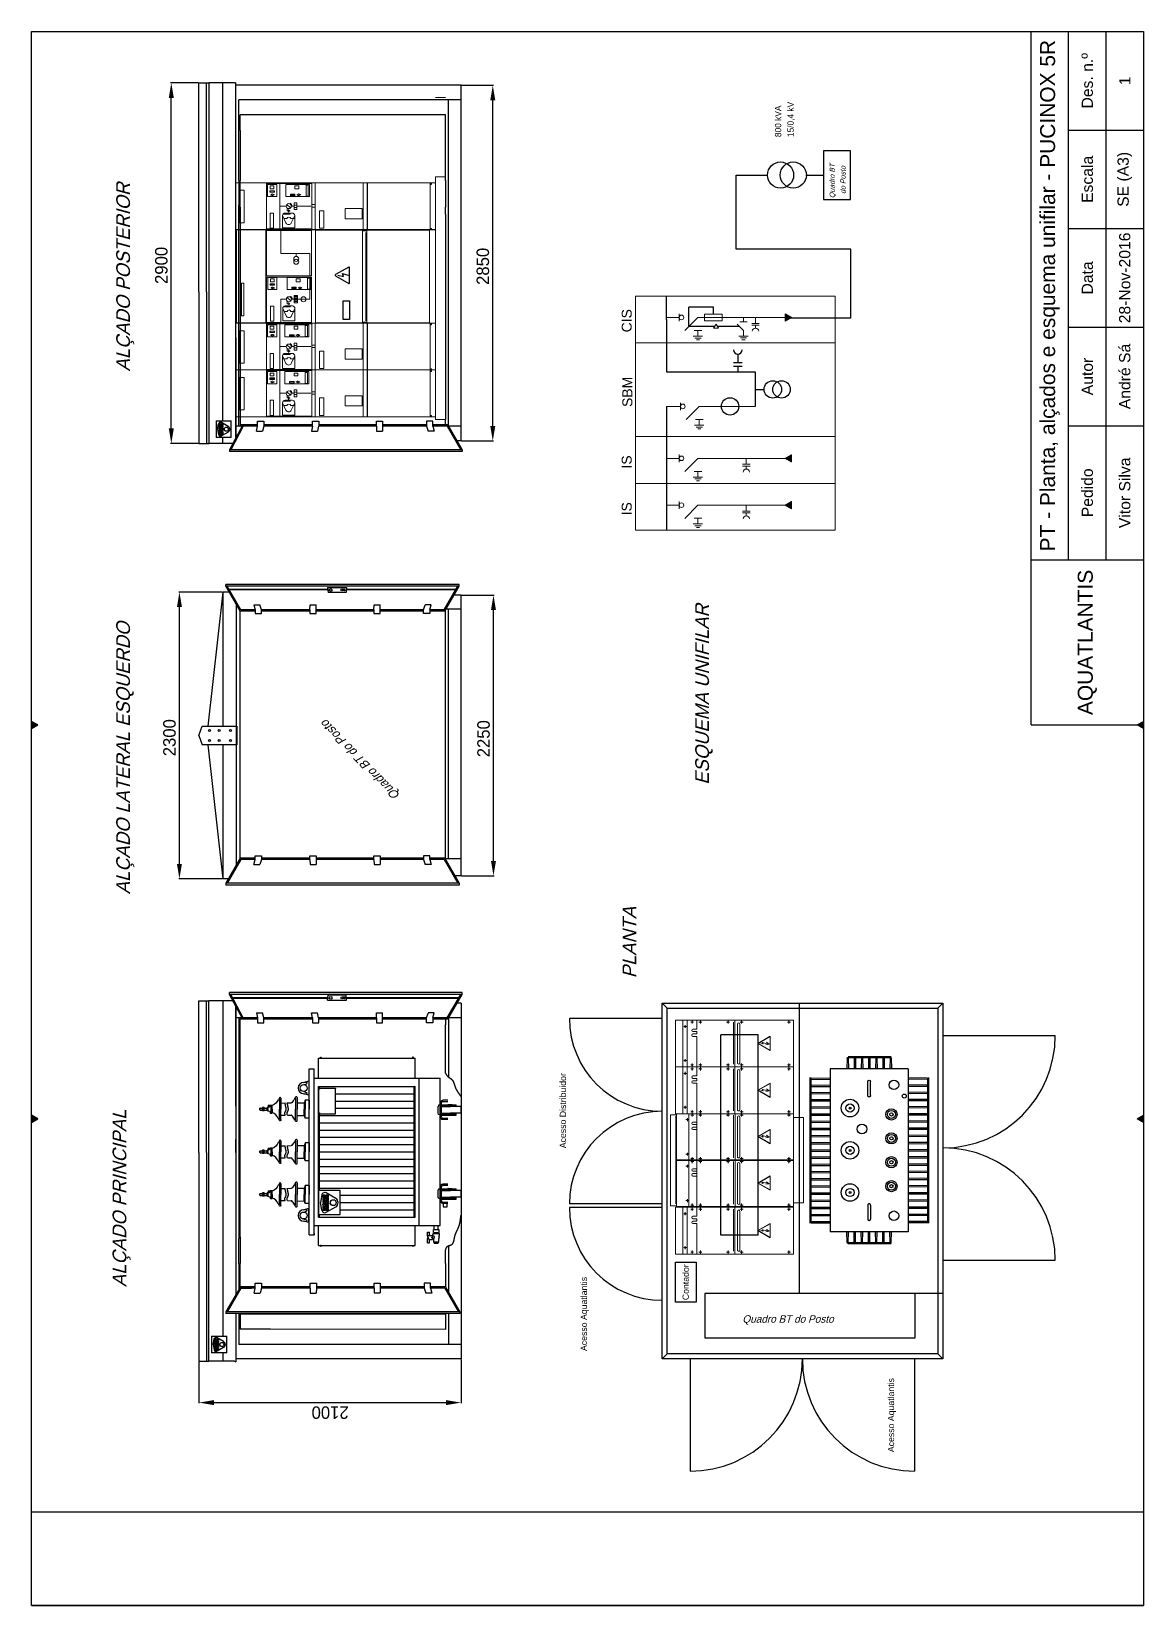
# Model space of a CAD drawing. Header units: millimetres. Extents: x -32 to 1412, y -324 to 2887.
# Drawn here: x 502.3 to 591.4, y 1867.7 to 1993.8 of the extents above; entities that cross this region are included whole.
import ezdxf

# ---------------------------------------------------------------- set-up
doc = ezdxf.new("R2010")
doc.units = ezdxf.units.MM
doc.header["$LTSCALE"] = 0.5
doc.layers.get('0').update_dxf_attribs({"linetype": 'CONTINUOUS'})
for name, color, linetype, lineweight in [('1', 1, 'CONTINUOUS', 0), ('2', 2, 'CONTINUOUS', 0), ('3', 3, 'CONTINUOUS', 0), ('BLOQUE', 1, 'CONTINUOUS', 0), ('C', 1, 'CONTINUOUS', 0), ('ESQUEMA', 3, 'CONTINUOUS', 0), ('SUELOS', 50, 'CONTINUOUS', 0)]:
    doc.layers.add(name, color=color, linetype=linetype, lineweight=lineweight)
for name, color, linetype in [('AM_0', 7, 'ByBlock'), ('ESQUADRIA', 7, 'CONTINUOUS'), ('ESTRUTURA', 7, 'ByBlock'), ('FECHO', 7, 'ByBlock'), ('TEXTO', 7, 'ByBlock')]:
    doc.layers.add(name, color=color, linetype=linetype)
doc.styles.add('ITED_3', font='romans.shx', dxfattribs={"width": 0.9, "height": 0.1})
doc.styles.add('ROMANS', font='arial.ttf')

msp = doc.modelspace()

# ---------------------------------------------------------------- texts
for s, p in [('15/0,4 kV', (563.382, 1985.376)), ('800 kVA', (562.382, 1985.376))]:
    msp.add_text(s, height=0.5, rotation=90).set_placement(p)
at = {"char_height": 0.5, "attachment_point": 5, "rotation": 90}
for s, width, insert in [('{\\fArial|b0|i0|c0|p34;Acesso Distribuidor}', 703.92227, (544.892, 1907.349)), ('{\\fArial|b0|i0|c0|p34;Contador}', 314.10967, (554.73, 1893.599)), ('{\\fArial|b0|i0|c0|p34;Acesso Aquatlantis}', 703.92227, (546.642, 1891.059)), ('{\\fArial|b0|i0|c0|p34;Acesso Aquatlantis}', 703.92227, (571.255, 1882.952))]:
    msp.add_mtext_dynamic_manual_height_columns(s, width=width, gutter_width=12.5, heights=[83.755], dxfattribs=dict(at, insert=insert))
at = {"layer": 'C', "style": 'ROMANS'}
for s, p in [('CIS', (550.401, 1969.728)), ('SBM', (550.453, 1963.747)), ('IS', (550.401, 1958.812)), ('IS', (550.401, 1955.062))]:
    msp.add_text(s, height=0.8, rotation=90, dxfattribs=at).set_placement(p)
at = {"layer": 'ESQUADRIA', "attachment_point": 5, "rotation": 90, "style": 'ITED_3'}
for s, width, gutter_width, heights, insert, char_height in [('{\\fArial|b0|i0|c0|p34;\\W1;PT - Planta, alçados e esquema unifilar - PUCINOX 5R}', 4172.65919, 0.5, [247.9], (583.915, 1972.668), 1.2), ('{\\fArial|b0|i0|c0|p34;\\W1;Des. n.º}', 744.48323, 0.5, [223.211], (586.915, 1989.89), 0.90012), ('{\\fArial|b0|i0|c0|p34;\\W1;1}', 698.1789, 0.5, [205.268], (589.916, 1989.89), 0.90012), ('{\\fArial|b0|i0|c0|p34;\\W1;Escala}', 3.38711, 0.5, [0], (586.915, 1981.989), 0.90012), ('{\\fArial|b0|i0|c0|p34;\\W1;SE (A3)}', 752.38445, 0.5, [193.822], (589.916, 1981.989), 0.90012), ('{\\fArial|b0|i0|c0|p34;\\W1;28-Nov-2016}', 749.29006, 0.5, [174.63], (589.916, 1974.089), 0.90012), ('{\\fArial|b0|i0|c0|p34;\\W1;Data}', 3.38711, 0.5, [0], (586.915, 1974.089), 0.90012), ('{\\fArial|b0|i0|c0|p34;\\W1;André Sá}', 755.77946, 0.5, [192.127], (589.916, 1966.189), 0.90012), ('{\\fArial|b0|i0|c0|p34;\\W1;Autor}', 3.38711, 0.5, [0], (586.915, 1966.189), 0.90012), ('{\\fArial|b0|i0|c0|p34;\\W1;Vitor Silva}', 1027.31269, 0.5, [237.272], (589.916, 1956.867), 0.90012), ('{\\fArial|b0|i0|c0|p34;\\W1;Pedido}', 3.38711, 0.5, [0.655], (586.915, 1956.867), 0.90012), ('{\\fArial|b0|i0|c0|p34;\\W1;AQUATLANTIS}', 1295.43007, 1354.274, [533.168], (586.915, 1944.878), 1.20017)]:
    msp.add_mtext_dynamic_manual_height_columns(s, width=width, gutter_width=gutter_width, heights=heights, dxfattribs=dict(at, insert=insert, char_height=char_height))
at = {"layer": 'ESTRUTURA', "color": 3}
for s, rotation, p in [('2900', 90, (513.207, 1973.606)), ('2850', 90, (538.97, 1973.528)), ('2300', 90, (513.859, 1935.754)), ('2250', 90, (539.025, 1935.671)), ('2100', 180, (527.724, 1883.653))]:
    msp.add_text(s, height=1, rotation=rotation, dxfattribs=at).set_placement(p)
at = {"layer": 'TEXTO', "oblique": 15}
for s, p in [('Quadro BT', (566.672, 1980.479)), ('do Posto', (567.539, 1980.823))]:
    msp.add_text(s, height=0.41, rotation=90, dxfattribs=at).set_placement(p)
at = {"layer": 'TEXTO', "color": 4, "oblique": 15}
for s, p in [('ALÇADO POSTERIOR', (510.197, 1966.594)), ('ESQUEMA UNIFILAR', (556.596, 1933.474)), ('ALÇADO LATERAL ESQUERDO', (510.197, 1924.698)), ('PLANTA', (550.773, 1917.966)), ('ALÇADO PRINCIPAL', (509.903, 1893.217))]:
    msp.add_text(s, height=1.1, rotation=90, dxfattribs=at).set_placement(p)
at = {"layer": 'TEXTO', "color": 2, "oblique": 15}
msp.add_text('Quadro BT do Posto', height=0.7, rotation=134.38394, dxfattribs=at).set_placement((531.882, 1932.65))
msp.add_text('Quadro BT do Posto', height=0.6, dxfattribs=at).set_placement((559.273, 1890.354))

# ---------------------------------------------------------------- blocks, each defined once
blk = doc.blocks.new('TRANSF_TOPO_INOX_OLEO_DXF')
at = {"layer": 'AM_0', "color": 7}
for p, q in [((341, 951), (167, 951)), ((341, 944), (167, 944)), ((170, 939), (169, 789)), ((179, 939), (180, 789)), ((228, 939), (227, 789)), ((237, 939), (240, 789)), ((285, 939), (283, 789)), ((294, 939), (296, 789)), ((1335, 951), (341, 951)), ((1147, 944), (341, 944)), ((343, 939), (341, 789)), ((352, 939), (354, 789)), ((400, 939), (398, 789)), ((409, 939), (411, 789)), ((458, 939), (456, 789)), ((467, 939), (469, 789)), ((515, 939), (513, 789)), ((524, 939), (526, 789)), ((573, 939), (571, 789)), ((582, 939), (584, 789)), ((630, 939), (628, 789)), ((639, 939), (641, 789)), ((688, 939), (686, 789)), ((697, 939), (699, 789)), ((745, 939), (743, 789)), ((754, 939), (756, 789)), ((803, 939), (801, 789)), ((812, 939), (814, 789)), ((861, 939), (859, 789)), ((869, 939), (871, 789)), ((918, 939), (916, 789)), ((927, 939), (929, 789)), ((976, 939), (974, 789)), ((985, 939), (987, 789)), ((1033, 939), (1031, 789)), ((1042, 939), (1044, 789)), ((1091, 939), (1089, 789)), ((1100, 939), (1102, 789)), ((1148, 939), (1146, 789)), ((1332, 944), (1147, 944)), ((1157, 939), (1159, 789)), ((1206, 939), (1204, 789)), ((1215, 939), (1217, 789)), ((1263, 939), (1261, 789)), ((1272, 939), (1274, 789)), ((1321, 939), (1319, 789)), ((1330, 939), (1332, 789)), ((98, 162), (98, 789)), ((269, 789), (98, 789)), ((783, 789), (269, 789)), ((1147, 789), (783, 789)), ((1296, 789), (1147, 789)), ((1403, 789), (1296, 789)), ((1403, 162), (1403, 789)), ((0, 299), (0, 644)), ((8, 299), (8, 644)), ((12, 653), (98, 655)), ((12, 644), (98, 642)), ((1489, 653), (1403, 655)), ((1489, 644), (1403, 642)), ((1493, 299), (1493, 644)), ((1501, 299), (1501, 644)), ((12, 595), (98, 597)), ((12, 586), (98, 584)), ((12, 538), (98, 540)), ((12, 529), (98, 527)), ((1489, 595), (1403, 597)), ((1489, 586), (1403, 584)), ((1489, 538), (1403, 540)), ((1489, 529), (1403, 527)), ((12, 480), (98, 482)), ((12, 471), (98, 469)), ((12, 423), (98, 425)), ((12, 414), (98, 412)), ((311, 487), (200, 487)), ((311, 464), (200, 464)), ((1190, 487), (1301, 487)), ((1190, 464), (1301, 464)), ((1489, 480), (1403, 482)), ((1489, 471), (1403, 469)), ((1489, 423), (1403, 425)), ((1489, 414), (1403, 412)), ((12, 365), (98, 367)), ((12, 356), (98, 354)), ((12, 307), (98, 309)), ((12, 299), (98, 297)), ((1489, 365), (1403, 367)), ((1489, 356), (1403, 354)), ((1489, 307), (1403, 309)), ((1489, 299), (1403, 297)), ((1403, 162), (98, 162)), ((170, 12), (169, 162)), ((179, 12), (180, 162)), ((228, 12), (227, 160)), ((237, 12), (237, 160)), ((285, 12), (283, 162)), ((294, 12), (296, 162)), ((343, 12), (341, 162)), ((352, 12), (354, 162)), ((400, 12), (398, 162)), ((409, 12), (411, 162)), ((458, 12), (456, 162)), ((467, 12), (469, 162)), ((515, 12), (513, 162)), ((524, 12), (526, 162)), ((573, 12), (571, 162)), ((582, 12), (584, 162)), ((630, 12), (628, 162)), ((639, 12), (641, 162)), ((688, 12), (686, 162)), ((697, 12), (699, 162)), ((745, 12), (743, 162)), ((754, 12), (756, 162)), ((803, 12), (801, 162)), ((812, 12), (814, 162)), ((861, 12), (859, 162)), ((869, 12), (871, 162)), ((918, 12), (916, 162)), ((927, 12), (929, 162)), ((976, 12), (974, 162)), ((985, 12), (987, 162)), ((1033, 12), (1031, 162)), ((1042, 12), (1044, 162)), ((1091, 12), (1089, 162)), ((1100, 12), (1102, 162)), ((1148, 12), (1146, 162)), ((1157, 12), (1159, 162)), ((1206, 12), (1204, 162)), ((1215, 12), (1217, 162)), ((1263, 12), (1261, 162)), ((1272, 12), (1274, 162)), ((1321, 12), (1319, 162)), ((1330, 12), (1332, 162)), ((341, 8), (167, 8)), ((1147, 8), (341, 8)), ((1332, 8), (1147, 8)), ((341, 0), (167, 0)), ((1335, 0), (341, 0))]:
    blk.add_line(p, q, dxfattribs=at)
for centre, radius in [((412, 629), 70.3), ((412, 629), 32.8), ((412, 629), 7.67), ((750, 629), 70.3), ((750, 629), 32.8), ((750, 629), 7.67), ((1089, 629), 70.3), ((1089, 629), 32.8), ((1089, 629), 7.67), ((921, 533), 38.4), ((226, 277), 38.4), ((463, 297), 44.7), ((463, 297), 32), ((463, 297), 12.8), ((655, 297), 44.7), ((655, 297), 32), ((655, 297), 12.8), ((846, 297), 44.7), ((846, 297), 32), ((846, 297), 12.8), ((1038, 297), 44.7), ((1038, 297), 32), ((1038, 297), 12.8), ((1185, 194), 16)]:
    blk.add_circle(centre, radius, dxfattribs=at)
at = {"layer": 'AM_0'}
blk.add_circle((1275, 277), 38.4, dxfattribs=at)
at = {"layer": 'AM_0', "color": 7}
for centre, radius, start, end in [((175, 939), 4.47, 360, 180), ((232, 939), 4.47, 360, 180), ((290, 939), 4.47, 360, 180), ((347, 939), 4.47, 360, 180), ((405, 939), 4.47, 360, 180), ((462, 939), 4.47, 360, 180), ((520, 939), 4.47, 360, 180), ((577, 939), 4.47, 360, 180), ((635, 939), 4.47, 360, 180), ((692, 939), 4.47, 360, 180), ((750, 939), 4.47, 360, 180), ((807, 939), 4.47, 360, 180), ((865, 939), 4.47, 360, 180), ((923, 939), 4.47, 360, 180), ((980, 939), 4.47, 360, 180), ((1038, 939), 4.47, 360, 180), ((1095, 939), 4.47, 360, 180), ((1153, 939), 4.47, 360, 180), ((1153, 939), 4.47, 360, 180), ((1210, 939), 4.47, 360, 180), ((1268, 939), 4.47, 360, 180), ((1325, 939), 4.47, 360, 180), ((12, 648), 4.47, 90, 270), ((12, 591), 4.47, 90, 270), ((12, 533), 4.47, 90, 270), ((12, 476), 4.47, 90, 270), ((12, 418), 4.47, 90, 270), ((200, 476), 11.5, 90, 270), ((311, 476), 11.5, 270, 90), ((12, 361), 4.47, 90, 270), ((12, 303), 4.47, 90, 270)]:
    blk.add_arc(centre, radius, start, end, dxfattribs=at)
at = {"layer": 'AM_0', "color": 7, "extrusion": (0, 0, -1)}
for centre, radius, start, end in [((-1489, 648), 4.47, 90, 270), ((-1489, 591), 4.47, 90, 270), ((-1489, 533), 4.47, 90, 270), ((-1190, 476), 11.5, 270, 90), ((-1301, 476), 11.5, 90, 270), ((-1489, 476), 4.47, 90, 270), ((-1489, 418), 4.47, 90, 270), ((-1489, 361), 4.47, 90, 270), ((-1489, 303), 4.47, 90, 270), ((-175, 12), 4.47, 180, 0), ((-232, 12), 4.47, 180, 0), ((-290, 12), 4.47, 180, 0), ((-347, 12), 4.47, 180, 0), ((-405, 12), 4.47, 180, 0), ((-462, 12), 4.47, 180, 0), ((-520, 12), 4.47, 180, 0), ((-577, 12), 4.47, 180, 0), ((-635, 12), 4.47, 180, 0), ((-692, 12), 4.47, 180, 0), ((-750, 12), 4.47, 180, 0), ((-807, 12), 4.47, 180, 0), ((-865, 12), 4.47, 180, 0), ((-923, 12), 4.47, 180, 0), ((-980, 12), 4.47, 180, 0), ((-1038, 12), 4.47, 180, 0), ((-1095, 12), 4.47, 180, 0), ((-1153, 12), 4.47, 180, 0), ((-1153, 12), 4.47, 180, 0), ((-1210, 12), 4.47, 180, 0), ((-1268, 12), 4.47, 180, 0), ((-1325, 12), 4.47, 180, 0)]:
    blk.add_arc(centre, radius, start, end, dxfattribs=at)
blk = doc.blocks.new('TRANSF_FRENTE_INOX_OLEO_DX')
for points in [[(367, 1411, 0), (368, 1411, 0), (368, 1411, 0), (368, 1411, 0), (369, 1411, 0), (369, 1411, 0), (370, 1411, 0), (370, 1412, 0), (371, 1412, 0), (371, 1412, 0), (372, 1412, 0), (372, 1412, 0), (373, 1412, 0), (373, 1412, 0), (374, 1412, 0), (374, 1412, 0), (374, 1413, 0), (375, 1413, 0), (375, 1413, 0), (376, 1413, 0), (376, 1413, 0), (377, 1413, 0), (377, 1413, 0), (378, 1413, 0), (378, 1413, 0), (378, 1413, 0), (379, 1413, 0), (379, 1413, 0), (380, 1413, 0), (380, 1413, 0), (381, 1413, 0), (381, 1413, 0), (382, 1413, 0), (382, 1413, 0), (382, 1413, 0), (383, 1413, 0), (383, 1413, 0), (384, 1413, 0), (384, 1413, 0), (385, 1413, 0), (385, 1413, 0), (386, 1413, 0), (386, 1413, 0), (386, 1413, 0), (387, 1413, 0), (387, 1413, 0), (388, 1413, 0), (388, 1413, 0), (389, 1413, 0), (389, 1412, 0), (389, 1412, 0), (390, 1412, 0), (390, 1412, 0), (391, 1412, 0), (391, 1412, 0), (391, 1412, 0), (392, 1411, 0), (392, 1411, 0), (393, 1411, 0), (393, 1411, 0), (393, 1411, 0), (394, 1410, 0), (394, 1410, 0), (395, 1410, 0), (395, 1410, 0), (396, 1410, 0), (396, 1409, 0), (396, 1409, 0), (397, 1409, 0), (397, 1409, 0), (398, 1409, 0), (398, 1408, 0), (398, 1408, 0), (399, 1408, 0), (399, 1408, 0), (400, 1407, 0), (400, 1407, 0), (400, 1407, 0), (401, 1407, 0), (401, 1407, 0), (402, 1406, 0), (402, 1406, 0), (402, 1406, 0), (403, 1406, 0), (403, 1406, 0), (404, 1405, 0), (404, 1405, 0), (404, 1405, 0), (405, 1405, 0), (405, 1405, 0), (406, 1405, 0), (406, 1404, 0), (407, 1404, 0), (407, 1404, 0), (407, 1404, 0), (408, 1404, 0), (408, 1404, 0), (409, 1404, 0), (409, 1404, 0), (410, 1404, 0), (410, 1403, 0), (410, 1403, 0), (411, 1403, 0), (411, 1403, 0), (412, 1403, 0), (412, 1403, 0), (413, 1403, 0), (413, 1403, 0), (413, 1403, 0), (414, 1403, 0), (414, 1403, 0), (415, 1403, 0), (415, 1403, 0), (416, 1403, 0), (416, 1403, 0), (417, 1403, 0), (417, 1403, 0), (417, 1403, 0), (418, 1403, 0), (418, 1403, 0), (419, 1403, 0), (419, 1403, 0), (420, 1403, 0), (420, 1403, 0), (421, 1403, 0), (421, 1403, 0), (421, 1403, 0), (422, 1403, 0), (422, 1403, 0), (423, 1404, 0), (423, 1404, 0), (424, 1404, 0), (424, 1404, 0), (425, 1404, 0), (425, 1404, 0), (426, 1404, 0), (426, 1404, 0), (426, 1404, 0), (427, 1404, 0), (427, 1404, 0), (428, 1404, 0), (428, 1404, 0), (429, 1405, 0), (429, 1405, 0), (430, 1405, 0), (430, 1405, 0), (431, 1405, 0), (431, 1405, 0), (431, 1405, 0), (432, 1405, 0), (432, 1405, 0), (433, 1406, 0), (433, 1406, 0), (434, 1406, 0), (434, 1406, 0), (435, 1406, 0), (435, 1406, 0), (436, 1406, 0), (436, 1406, 0), (437, 1406, 0), (437, 1407, 0), (437, 1407, 0), (438, 1407, 0), (438, 1407, 0), (439, 1407, 0), (439, 1407, 0), (440, 1407, 0), (440, 1407, 0), (441, 1408, 0), (441, 1408, 0), (441, 1408, 0), (442, 1408, 0), (442, 1408, 0), (443, 1408, 0), (443, 1408, 0), (444, 1408, 0), (444, 1408, 0), (445, 1409, 0), (445, 1409, 0), (446, 1409, 0), (446, 1409, 0), (446, 1409, 0), (447, 1409, 0), (447, 1409, 0), (448, 1409, 0), (448, 1409, 0), (449, 1409, 0), (449, 1409, 0), (450, 1409, 0), (450, 1410, 0), (450, 1410, 0), (451, 1410, 0), (451, 1410, 0), (452, 1410, 0), (452, 1410, 0), (453, 1410, 0), (453, 1410, 0), (454, 1410, 0), (454, 1410, 0), (454, 1410, 0), (455, 1411, 0), (455, 1411, 0), (456, 1411, 0), (456, 1411, 0), (457, 1411, 0), (457, 1411, 0), (457, 1411, 0), (458, 1411, 0), (458, 1411, 0), (459, 1411, 0), (459, 1411, 0), (460, 1411, 0), (460, 1411, 0), (461, 1411, 0), (461, 1412, 0), (461, 1412, 0), (462, 1412, 0), (462, 1412, 0), (463, 1412, 0), (463, 1412, 0), (464, 1412, 0), (464, 1412, 0), (464, 1412, 0), (465, 1412, 0)], [(367, 1393, 0), (368, 1393, 0), (368, 1393, 0), (368, 1393, 0), (369, 1393, 0), (369, 1393, 0), (370, 1393, 0), (370, 1393, 0), (371, 1394, 0), (371, 1394, 0), (372, 1394, 0), (372, 1394, 0), (373, 1394, 0), (373, 1394, 0), (374, 1394, 0), (374, 1394, 0), (374, 1394, 0), (375, 1394, 0), (375, 1394, 0), (376, 1395, 0), (376, 1395, 0), (377, 1395, 0), (377, 1395, 0), (378, 1395, 0), (378, 1395, 0), (378, 1395, 0), (379, 1395, 0), (379, 1395, 0), (380, 1395, 0), (380, 1395, 0), (381, 1395, 0), (381, 1395, 0), (382, 1395, 0), (382, 1395, 0), (382, 1395, 0), (383, 1395, 0), (383, 1395, 0), (384, 1395, 0), (384, 1395, 0), (385, 1395, 0), (385, 1395, 0), (386, 1395, 0), (386, 1395, 0), (386, 1395, 0), (387, 1395, 0), (387, 1395, 0), (388, 1395, 0), (388, 1394, 0), (389, 1394, 0), (389, 1394, 0), (389, 1394, 0), (390, 1394, 0), (390, 1394, 0), (391, 1394, 0), (391, 1394, 0), (391, 1393, 0), (392, 1393, 0), (392, 1393, 0), (393, 1393, 0), (393, 1393, 0), (393, 1392, 0), (394, 1392, 0), (394, 1392, 0), (395, 1392, 0), (395, 1392, 0), (396, 1391, 0), (396, 1391, 0), (396, 1391, 0), (397, 1391, 0), (397, 1391, 0), (398, 1390, 0), (398, 1390, 0), (398, 1390, 0), (399, 1390, 0), (399, 1389, 0), (400, 1389, 0), (400, 1389, 0), (400, 1389, 0), (401, 1389, 0), (401, 1388, 0), (402, 1388, 0), (402, 1388, 0), (402, 1388, 0), (403, 1388, 0), (403, 1387, 0), (404, 1387, 0), (404, 1387, 0), (404, 1387, 0), (405, 1387, 0), (405, 1387, 0), (406, 1386, 0), (406, 1386, 0), (407, 1386, 0), (407, 1386, 0), (407, 1386, 0), (408, 1386, 0), (408, 1386, 0), (409, 1385, 0), (409, 1385, 0), (410, 1385, 0), (410, 1385, 0), (410, 1385, 0), (411, 1385, 0), (411, 1385, 0), (412, 1385, 0), (412, 1385, 0), (413, 1385, 0), (413, 1385, 0), (413, 1385, 0), (414, 1385, 0), (414, 1385, 0), (415, 1385, 0), (415, 1385, 0), (416, 1385, 0), (416, 1385, 0), (417, 1385, 0), (417, 1385, 0), (417, 1385, 0), (418, 1385, 0), (418, 1385, 0), (419, 1385, 0), (419, 1385, 0), (420, 1385, 0), (420, 1385, 0), (421, 1385, 0), (421, 1385, 0), (421, 1385, 0), (422, 1385, 0), (422, 1385, 0), (423, 1385, 0), (423, 1385, 0), (424, 1385, 0), (424, 1385, 0), (425, 1386, 0), (425, 1386, 0), (426, 1386, 0), (426, 1386, 0), (426, 1386, 0), (427, 1386, 0), (427, 1386, 0), (428, 1386, 0), (428, 1386, 0), (429, 1386, 0), (429, 1387, 0), (430, 1387, 0), (430, 1387, 0), (431, 1387, 0), (431, 1387, 0), (431, 1387, 0), (432, 1387, 0), (432, 1387, 0), (433, 1387, 0), (433, 1387, 0), (434, 1388, 0), (434, 1388, 0), (435, 1388, 0), (435, 1388, 0), (436, 1388, 0), (436, 1388, 0), (437, 1388, 0), (437, 1388, 0), (437, 1389, 0), (438, 1389, 0), (438, 1389, 0), (439, 1389, 0), (439, 1389, 0), (440, 1389, 0), (440, 1389, 0), (441, 1389, 0), (441, 1389, 0), (441, 1390, 0), (442, 1390, 0), (442, 1390, 0), (443, 1390, 0), (443, 1390, 0), (444, 1390, 0), (444, 1390, 0), (445, 1390, 0), (445, 1390, 0), (446, 1390, 0), (446, 1391, 0), (446, 1391, 0), (447, 1391, 0), (447, 1391, 0), (448, 1391, 0), (448, 1391, 0), (449, 1391, 0), (449, 1391, 0), (450, 1391, 0), (450, 1391, 0), (450, 1392, 0), (451, 1392, 0), (451, 1392, 0), (452, 1392, 0), (452, 1392, 0), (453, 1392, 0), (453, 1392, 0), (454, 1392, 0), (454, 1392, 0), (454, 1392, 0), (455, 1392, 0), (455, 1392, 0), (456, 1392, 0), (456, 1393, 0), (457, 1393, 0), (457, 1393, 0), (457, 1393, 0), (458, 1393, 0), (458, 1393, 0), (459, 1393, 0), (459, 1393, 0), (460, 1393, 0), (460, 1393, 0), (461, 1393, 0), (461, 1393, 0), (461, 1393, 0), (462, 1394, 0), (462, 1394, 0), (463, 1394, 0), (463, 1394, 0), (464, 1394, 0), (464, 1394, 0), (464, 1394, 0), (465, 1394, 0)], [(709, 1411, 0), (710, 1411, 0), (710, 1411, 0), (711, 1411, 0), (711, 1411, 0), (712, 1411, 0), (712, 1411, 0), (713, 1412, 0), (713, 1412, 0), (714, 1412, 0), (714, 1412, 0), (715, 1412, 0), (715, 1412, 0), (715, 1412, 0), (716, 1412, 0), (716, 1412, 0), (717, 1413, 0), (717, 1413, 0), (718, 1413, 0), (718, 1413, 0), (719, 1413, 0), (719, 1413, 0), (720, 1413, 0), (720, 1413, 0), (720, 1413, 0), (721, 1413, 0), (721, 1413, 0), (722, 1413, 0), (722, 1413, 0), (723, 1413, 0), (723, 1413, 0), (724, 1413, 0), (724, 1413, 0), (724, 1413, 0), (725, 1413, 0), (725, 1413, 0), (726, 1413, 0), (726, 1413, 0), (727, 1413, 0), (727, 1413, 0), (727, 1413, 0), (728, 1413, 0), (728, 1413, 0), (729, 1413, 0), (729, 1413, 0), (730, 1413, 0), (730, 1413, 0), (730, 1413, 0), (731, 1413, 0), (731, 1412, 0), (732, 1412, 0), (732, 1412, 0), (733, 1412, 0), (733, 1412, 0), (733, 1412, 0), (734, 1412, 0), (734, 1411, 0), (735, 1411, 0), (735, 1411, 0), (735, 1411, 0), (736, 1411, 0), (736, 1410, 0), (737, 1410, 0), (737, 1410, 0), (737, 1410, 0), (738, 1410, 0), (738, 1409, 0), (739, 1409, 0), (739, 1409, 0), (740, 1409, 0), (740, 1409, 0), (740, 1408, 0), (741, 1408, 0), (741, 1408, 0), (742, 1408, 0), (742, 1407, 0), (742, 1407, 0), (743, 1407, 0), (743, 1407, 0), (744, 1407, 0), (744, 1406, 0), (744, 1406, 0), (745, 1406, 0), (745, 1406, 0), (746, 1406, 0), (746, 1405, 0), (746, 1405, 0), (747, 1405, 0), (747, 1405, 0), (748, 1405, 0), (748, 1405, 0), (749, 1404, 0), (749, 1404, 0), (749, 1404, 0), (750, 1404, 0), (750, 1404, 0), (751, 1404, 0), (751, 1404, 0), (751, 1404, 0), (752, 1404, 0), (752, 1403, 0), (753, 1403, 0), (753, 1403, 0), (754, 1403, 0), (754, 1403, 0), (755, 1403, 0), (755, 1403, 0), (755, 1403, 0), (756, 1403, 0), (756, 1403, 0), (757, 1403, 0), (757, 1403, 0), (758, 1403, 0), (758, 1403, 0), (758, 1403, 0), (759, 1403, 0), (759, 1403, 0), (760, 1403, 0), (760, 1403, 0), (761, 1403, 0), (761, 1403, 0), (762, 1403, 0), (762, 1403, 0), (762, 1403, 0), (763, 1403, 0), (763, 1403, 0), (764, 1403, 0), (764, 1403, 0), (765, 1403, 0), (765, 1404, 0), (766, 1404, 0), (766, 1404, 0), (767, 1404, 0), (767, 1404, 0), (767, 1404, 0), (768, 1404, 0), (768, 1404, 0), (769, 1404, 0), (769, 1404, 0), (770, 1404, 0), (770, 1404, 0), (771, 1404, 0), (771, 1405, 0), (772, 1405, 0), (772, 1405, 0), (772, 1405, 0), (773, 1405, 0), (773, 1405, 0), (774, 1405, 0), (774, 1405, 0), (775, 1405, 0), (775, 1406, 0), (776, 1406, 0), (776, 1406, 0), (777, 1406, 0), (777, 1406, 0), (778, 1406, 0), (778, 1406, 0), (778, 1406, 0), (779, 1406, 0), (779, 1407, 0), (780, 1407, 0), (780, 1407, 0), (781, 1407, 0), (781, 1407, 0), (782, 1407, 0), (782, 1407, 0), (783, 1407, 0), (783, 1408, 0), (783, 1408, 0), (784, 1408, 0), (784, 1408, 0), (785, 1408, 0), (785, 1408, 0), (786, 1408, 0), (786, 1408, 0), (787, 1408, 0), (787, 1409, 0), (787, 1409, 0), (788, 1409, 0), (788, 1409, 0), (789, 1409, 0), (789, 1409, 0), (790, 1409, 0), (790, 1409, 0), (791, 1409, 0), (791, 1409, 0), (791, 1409, 0), (792, 1409, 0), (792, 1410, 0), (793, 1410, 0), (793, 1410, 0), (794, 1410, 0), (794, 1410, 0), (795, 1410, 0), (795, 1410, 0), (795, 1410, 0), (796, 1410, 0), (796, 1410, 0), (797, 1410, 0), (797, 1411, 0), (798, 1411, 0), (798, 1411, 0), (799, 1411, 0), (799, 1411, 0), (799, 1411, 0), (800, 1411, 0), (800, 1411, 0), (801, 1411, 0), (801, 1411, 0), (802, 1411, 0), (802, 1411, 0), (802, 1411, 0), (803, 1411, 0), (803, 1412, 0), (804, 1412, 0), (804, 1412, 0), (805, 1412, 0), (805, 1412, 0), (806, 1412, 0), (806, 1412, 0), (806, 1412, 0), (807, 1412, 0), (807, 1412, 0)], [(709, 1393, 0), (710, 1393, 0), (710, 1393, 0), (711, 1393, 0), (711, 1393, 0), (712, 1393, 0), (712, 1393, 0), (713, 1393, 0), (713, 1394, 0), (714, 1394, 0), (714, 1394, 0), (715, 1394, 0), (715, 1394, 0), (715, 1394, 0), (716, 1394, 0), (716, 1394, 0), (717, 1394, 0), (717, 1394, 0), (718, 1394, 0), (718, 1395, 0), (719, 1395, 0), (719, 1395, 0), (720, 1395, 0), (720, 1395, 0), (720, 1395, 0), (721, 1395, 0), (721, 1395, 0), (722, 1395, 0), (722, 1395, 0), (723, 1395, 0), (723, 1395, 0), (724, 1395, 0), (724, 1395, 0), (724, 1395, 0), (725, 1395, 0), (725, 1395, 0), (726, 1395, 0), (726, 1395, 0), (727, 1395, 0), (727, 1395, 0), (727, 1395, 0), (728, 1395, 0), (728, 1395, 0), (729, 1395, 0), (729, 1395, 0), (730, 1395, 0), (730, 1395, 0), (730, 1394, 0), (731, 1394, 0), (731, 1394, 0), (732, 1394, 0), (732, 1394, 0), (733, 1394, 0), (733, 1394, 0), (733, 1394, 0), (734, 1393, 0), (734, 1393, 0), (735, 1393, 0), (735, 1393, 0), (735, 1393, 0), (736, 1392, 0), (736, 1392, 0), (737, 1392, 0), (737, 1392, 0), (737, 1392, 0), (738, 1391, 0), (738, 1391, 0), (739, 1391, 0), (739, 1391, 0), (740, 1391, 0), (740, 1390, 0), (740, 1390, 0), (741, 1390, 0), (741, 1390, 0), (742, 1389, 0), (742, 1389, 0), (742, 1389, 0), (743, 1389, 0), (743, 1389, 0), (744, 1388, 0), (744, 1388, 0), (744, 1388, 0), (745, 1388, 0), (745, 1388, 0), (746, 1387, 0), (746, 1387, 0), (746, 1387, 0), (747, 1387, 0), (747, 1387, 0), (748, 1387, 0), (748, 1386, 0), (749, 1386, 0), (749, 1386, 0), (749, 1386, 0), (750, 1386, 0), (750, 1386, 0), (751, 1386, 0), (751, 1385, 0), (751, 1385, 0), (752, 1385, 0), (752, 1385, 0), (753, 1385, 0), (753, 1385, 0), (754, 1385, 0), (754, 1385, 0), (755, 1385, 0), (755, 1385, 0), (755, 1385, 0), (756, 1385, 0), (756, 1385, 0), (757, 1385, 0), (757, 1385, 0), (758, 1385, 0), (758, 1385, 0), (758, 1385, 0), (759, 1385, 0), (759, 1385, 0), (760, 1385, 0), (760, 1385, 0), (761, 1385, 0), (761, 1385, 0), (762, 1385, 0), (762, 1385, 0), (762, 1385, 0), (763, 1385, 0), (763, 1385, 0), (764, 1385, 0), (764, 1385, 0), (765, 1385, 0), (765, 1385, 0), (766, 1385, 0), (766, 1385, 0), (767, 1385, 0), (767, 1386, 0), (767, 1386, 0), (768, 1386, 0), (768, 1386, 0), (769, 1386, 0), (769, 1386, 0), (770, 1386, 0), (770, 1386, 0), (771, 1386, 0), (771, 1386, 0), (772, 1387, 0), (772, 1387, 0), (772, 1387, 0), (773, 1387, 0), (773, 1387, 0), (774, 1387, 0), (774, 1387, 0), (775, 1387, 0), (775, 1387, 0), (776, 1387, 0), (776, 1388, 0), (777, 1388, 0), (777, 1388, 0), (778, 1388, 0), (778, 1388, 0), (778, 1388, 0), (779, 1388, 0), (779, 1388, 0), (780, 1389, 0), (780, 1389, 0), (781, 1389, 0), (781, 1389, 0), (782, 1389, 0), (782, 1389, 0), (783, 1389, 0), (783, 1389, 0), (783, 1389, 0), (784, 1390, 0), (784, 1390, 0), (785, 1390, 0), (785, 1390, 0), (786, 1390, 0), (786, 1390, 0), (787, 1390, 0), (787, 1390, 0), (787, 1390, 0), (788, 1390, 0), (788, 1391, 0), (789, 1391, 0), (789, 1391, 0), (790, 1391, 0), (790, 1391, 0), (791, 1391, 0), (791, 1391, 0), (791, 1391, 0), (792, 1391, 0), (792, 1391, 0), (793, 1392, 0), (793, 1392, 0), (794, 1392, 0), (794, 1392, 0), (795, 1392, 0), (795, 1392, 0), (795, 1392, 0), (796, 1392, 0), (796, 1392, 0), (797, 1392, 0), (797, 1392, 0), (798, 1392, 0), (798, 1392, 0), (799, 1393, 0), (799, 1393, 0), (799, 1393, 0), (800, 1393, 0), (800, 1393, 0), (801, 1393, 0), (801, 1393, 0), (802, 1393, 0), (802, 1393, 0), (802, 1393, 0), (803, 1393, 0), (803, 1393, 0), (804, 1393, 0), (804, 1394, 0), (805, 1394, 0), (805, 1394, 0), (806, 1394, 0), (806, 1394, 0), (806, 1394, 0), (807, 1394, 0), (807, 1394, 0)], [(1052, 1411, 0), (1052, 1411, 0), (1053, 1411, 0), (1053, 1411, 0), (1054, 1411, 0), (1054, 1411, 0), (1055, 1411, 0), (1055, 1412, 0), (1056, 1412, 0), (1056, 1412, 0), (1056, 1412, 0), (1057, 1412, 0), (1057, 1412, 0), (1058, 1412, 0), (1058, 1412, 0), (1059, 1412, 0), (1059, 1413, 0), (1060, 1413, 0), (1060, 1413, 0), (1061, 1413, 0), (1061, 1413, 0), (1061, 1413, 0), (1062, 1413, 0), (1062, 1413, 0), (1063, 1413, 0), (1063, 1413, 0), (1064, 1413, 0), (1064, 1413, 0), (1065, 1413, 0), (1065, 1413, 0), (1065, 1413, 0), (1066, 1413, 0), (1066, 1413, 0), (1067, 1413, 0), (1067, 1413, 0), (1068, 1413, 0), (1068, 1413, 0), (1069, 1413, 0), (1069, 1413, 0), (1069, 1413, 0), (1070, 1413, 0), (1070, 1413, 0), (1071, 1413, 0), (1071, 1413, 0), (1072, 1413, 0), (1072, 1413, 0), (1072, 1413, 0), (1073, 1413, 0), (1073, 1413, 0), (1074, 1412, 0), (1074, 1412, 0), (1075, 1412, 0), (1075, 1412, 0), (1075, 1412, 0), (1076, 1412, 0), (1076, 1412, 0), (1077, 1411, 0), (1077, 1411, 0), (1077, 1411, 0), (1078, 1411, 0), (1078, 1411, 0), (1079, 1410, 0), (1079, 1410, 0), (1079, 1410, 0), (1080, 1410, 0), (1080, 1410, 0), (1081, 1409, 0), (1081, 1409, 0), (1081, 1409, 0), (1082, 1409, 0), (1082, 1409, 0), (1083, 1408, 0), (1083, 1408, 0), (1084, 1408, 0), (1084, 1408, 0), (1084, 1407, 0), (1085, 1407, 0), (1085, 1407, 0), (1086, 1407, 0), (1086, 1407, 0), (1086, 1406, 0), (1087, 1406, 0), (1087, 1406, 0), (1088, 1406, 0), (1088, 1406, 0), (1088, 1405, 0), (1089, 1405, 0), (1089, 1405, 0), (1090, 1405, 0), (1090, 1405, 0), (1090, 1405, 0), (1091, 1404, 0), (1091, 1404, 0), (1092, 1404, 0), (1092, 1404, 0), (1093, 1404, 0), (1093, 1404, 0), (1093, 1404, 0), (1094, 1404, 0), (1094, 1404, 0), (1095, 1403, 0), (1095, 1403, 0), (1096, 1403, 0), (1096, 1403, 0), (1096, 1403, 0), (1097, 1403, 0), (1097, 1403, 0), (1098, 1403, 0), (1098, 1403, 0), (1099, 1403, 0), (1099, 1403, 0), (1100, 1403, 0), (1100, 1403, 0), (1100, 1403, 0), (1101, 1403, 0), (1101, 1403, 0), (1102, 1403, 0), (1102, 1403, 0), (1103, 1403, 0), (1103, 1403, 0), (1104, 1403, 0), (1104, 1403, 0), (1104, 1403, 0), (1105, 1403, 0), (1105, 1403, 0), (1106, 1403, 0), (1106, 1403, 0), (1107, 1403, 0), (1107, 1403, 0), (1108, 1404, 0), (1108, 1404, 0), (1108, 1404, 0), (1109, 1404, 0), (1109, 1404, 0), (1110, 1404, 0), (1110, 1404, 0), (1111, 1404, 0), (1111, 1404, 0), (1112, 1404, 0), (1112, 1404, 0), (1113, 1404, 0), (1113, 1404, 0), (1113, 1405, 0), (1114, 1405, 0), (1114, 1405, 0), (1115, 1405, 0), (1115, 1405, 0), (1116, 1405, 0), (1116, 1405, 0), (1117, 1405, 0), (1117, 1405, 0), (1118, 1406, 0), (1118, 1406, 0), (1119, 1406, 0), (1119, 1406, 0), (1119, 1406, 0), (1120, 1406, 0), (1120, 1406, 0), (1121, 1406, 0), (1121, 1406, 0), (1122, 1407, 0), (1122, 1407, 0), (1123, 1407, 0), (1123, 1407, 0), (1124, 1407, 0), (1124, 1407, 0), (1124, 1407, 0), (1125, 1407, 0), (1125, 1408, 0), (1126, 1408, 0), (1126, 1408, 0), (1127, 1408, 0), (1127, 1408, 0), (1128, 1408, 0), (1128, 1408, 0), (1128, 1408, 0), (1129, 1408, 0), (1129, 1409, 0), (1130, 1409, 0), (1130, 1409, 0), (1131, 1409, 0), (1131, 1409, 0), (1132, 1409, 0), (1132, 1409, 0), (1133, 1409, 0), (1133, 1409, 0), (1133, 1409, 0), (1134, 1409, 0), (1134, 1409, 0), (1135, 1410, 0), (1135, 1410, 0), (1136, 1410, 0), (1136, 1410, 0), (1137, 1410, 0), (1137, 1410, 0), (1137, 1410, 0), (1138, 1410, 0), (1138, 1410, 0), (1139, 1410, 0), (1139, 1410, 0), (1140, 1411, 0), (1140, 1411, 0), (1140, 1411, 0), (1141, 1411, 0), (1141, 1411, 0), (1142, 1411, 0), (1142, 1411, 0), (1143, 1411, 0), (1143, 1411, 0), (1144, 1411, 0), (1144, 1411, 0), (1144, 1411, 0), (1145, 1411, 0), (1145, 1411, 0), (1146, 1412, 0), (1146, 1412, 0), (1147, 1412, 0), (1147, 1412, 0), (1147, 1412, 0), (1148, 1412, 0), (1148, 1412, 0), (1149, 1412, 0), (1149, 1412, 0), (1150, 1412, 0)], [(1052, 1393, 0), (1052, 1393, 0), (1053, 1393, 0), (1053, 1393, 0), (1054, 1393, 0), (1054, 1393, 0), (1055, 1393, 0), (1055, 1393, 0), (1056, 1394, 0), (1056, 1394, 0), (1056, 1394, 0), (1057, 1394, 0), (1057, 1394, 0), (1058, 1394, 0), (1058, 1394, 0), (1059, 1394, 0), (1059, 1394, 0), (1060, 1394, 0), (1060, 1394, 0), (1061, 1395, 0), (1061, 1395, 0), (1061, 1395, 0), (1062, 1395, 0), (1062, 1395, 0), (1063, 1395, 0), (1063, 1395, 0), (1064, 1395, 0), (1064, 1395, 0), (1065, 1395, 0), (1065, 1395, 0), (1065, 1395, 0), (1066, 1395, 0), (1066, 1395, 0), (1067, 1395, 0), (1067, 1395, 0), (1068, 1395, 0), (1068, 1395, 0), (1069, 1395, 0), (1069, 1395, 0), (1069, 1395, 0), (1070, 1395, 0), (1070, 1395, 0), (1071, 1395, 0), (1071, 1395, 0), (1072, 1395, 0), (1072, 1395, 0), (1072, 1395, 0), (1073, 1394, 0), (1073, 1394, 0), (1074, 1394, 0), (1074, 1394, 0), (1075, 1394, 0), (1075, 1394, 0), (1075, 1394, 0), (1076, 1394, 0), (1076, 1393, 0), (1077, 1393, 0), (1077, 1393, 0), (1077, 1393, 0), (1078, 1393, 0), (1078, 1392, 0), (1079, 1392, 0), (1079, 1392, 0), (1079, 1392, 0), (1080, 1392, 0), (1080, 1391, 0), (1081, 1391, 0), (1081, 1391, 0), (1081, 1391, 0), (1082, 1391, 0), (1082, 1390, 0), (1083, 1390, 0), (1083, 1390, 0), (1084, 1390, 0), (1084, 1389, 0), (1084, 1389, 0), (1085, 1389, 0), (1085, 1389, 0), (1086, 1389, 0), (1086, 1388, 0), (1086, 1388, 0), (1087, 1388, 0), (1087, 1388, 0), (1088, 1388, 0), (1088, 1387, 0), (1088, 1387, 0), (1089, 1387, 0), (1089, 1387, 0), (1090, 1387, 0), (1090, 1387, 0), (1090, 1386, 0), (1091, 1386, 0), (1091, 1386, 0), (1092, 1386, 0), (1092, 1386, 0), (1093, 1386, 0), (1093, 1386, 0), (1093, 1385, 0), (1094, 1385, 0), (1094, 1385, 0), (1095, 1385, 0), (1095, 1385, 0), (1096, 1385, 0), (1096, 1385, 0), (1096, 1385, 0), (1097, 1385, 0), (1097, 1385, 0), (1098, 1385, 0), (1098, 1385, 0), (1099, 1385, 0), (1099, 1385, 0), (1100, 1385, 0), (1100, 1385, 0), (1100, 1385, 0), (1101, 1385, 0), (1101, 1385, 0), (1102, 1385, 0), (1102, 1385, 0), (1103, 1385, 0), (1103, 1385, 0), (1104, 1385, 0), (1104, 1385, 0), (1104, 1385, 0), (1105, 1385, 0), (1105, 1385, 0), (1106, 1385, 0), (1106, 1385, 0), (1107, 1385, 0), (1107, 1385, 0), (1108, 1385, 0), (1108, 1385, 0), (1108, 1385, 0), (1109, 1385, 0), (1109, 1386, 0), (1110, 1386, 0), (1110, 1386, 0), (1111, 1386, 0), (1111, 1386, 0), (1112, 1386, 0), (1112, 1386, 0), (1113, 1386, 0), (1113, 1386, 0), (1113, 1386, 0), (1114, 1387, 0), (1114, 1387, 0), (1115, 1387, 0), (1115, 1387, 0), (1116, 1387, 0), (1116, 1387, 0), (1117, 1387, 0), (1117, 1387, 0), (1118, 1387, 0), (1118, 1387, 0), (1119, 1388, 0), (1119, 1388, 0), (1119, 1388, 0), (1120, 1388, 0), (1120, 1388, 0), (1121, 1388, 0), (1121, 1388, 0), (1122, 1388, 0), (1122, 1389, 0), (1123, 1389, 0), (1123, 1389, 0), (1124, 1389, 0), (1124, 1389, 0), (1124, 1389, 0), (1125, 1389, 0), (1125, 1389, 0), (1126, 1389, 0), (1126, 1390, 0), (1127, 1390, 0), (1127, 1390, 0), (1128, 1390, 0), (1128, 1390, 0), (1128, 1390, 0), (1129, 1390, 0), (1129, 1390, 0), (1130, 1390, 0), (1130, 1390, 0), (1131, 1391, 0), (1131, 1391, 0), (1132, 1391, 0), (1132, 1391, 0), (1133, 1391, 0), (1133, 1391, 0), (1133, 1391, 0), (1134, 1391, 0), (1134, 1391, 0), (1135, 1391, 0), (1135, 1392, 0), (1136, 1392, 0), (1136, 1392, 0), (1137, 1392, 0), (1137, 1392, 0), (1137, 1392, 0), (1138, 1392, 0), (1138, 1392, 0), (1139, 1392, 0), (1139, 1392, 0), (1140, 1392, 0), (1140, 1392, 0), (1140, 1392, 0), (1141, 1393, 0), (1141, 1393, 0), (1142, 1393, 0), (1142, 1393, 0), (1143, 1393, 0), (1143, 1393, 0), (1144, 1393, 0), (1144, 1393, 0), (1144, 1393, 0), (1145, 1393, 0), (1145, 1393, 0), (1146, 1393, 0), (1146, 1393, 0), (1147, 1394, 0), (1147, 1394, 0), (1147, 1394, 0), (1148, 1394, 0), (1148, 1394, 0), (1149, 1394, 0), (1149, 1394, 0), (1150, 1394, 0)]]:
    blk.add_polyline3d(points)
at = {"layer": 'AM_0', "color": 7}
for p, q in [((384, 1525), (384, 1518)), ((384, 1524), (448, 1524)), ((416, 1516), (384, 1516)), ((399, 1537), (387, 1530)), ((402, 1549), (399, 1537)), ((416, 1549), (402, 1549)), ((403, 1593), (405, 1594)), ((403, 1588), (403, 1593)), ((405, 1587), (403, 1588)), ((403, 1586), (405, 1587)), ((403, 1580), (403, 1586)), ((405, 1579), (403, 1580)), ((403, 1555), (405, 1556)), ((403, 1550), (403, 1555)), ((405, 1549), (403, 1550)), ((405, 1594), (427, 1594)), ((405, 1587), (427, 1587)), ((405, 1579), (427, 1579)), ((405, 1556), (427, 1556)), ((405, 1549), (427, 1549)), ((407, 1594), (409, 1593)), ((409, 1588), (407, 1587)), ((407, 1587), (409, 1586)), ((409, 1580), (407, 1579)), ((407, 1556), (409, 1555)), ((409, 1550), (407, 1549)), ((408, 1613), (410, 1614)), ((408, 1613), (408, 1594)), ((408, 1613), (424, 1613)), ((408, 1594), (424, 1594)), ((408, 1579), (408, 1556)), ((408, 1579), (424, 1579)), ((408, 1556), (424, 1556)), ((409, 1593), (412, 1594)), ((409, 1588), (409, 1593)), ((409, 1588), (412, 1587)), ((409, 1586), (412, 1587)), ((409, 1580), (409, 1586)), ((409, 1580), (412, 1579)), ((409, 1555), (412, 1556)), ((409, 1550), (409, 1555)), ((409, 1550), (412, 1549)), ((410, 1614), (422, 1614)), ((416, 1549), (430, 1549)), ((416, 1516), (448, 1516)), ((423, 1593), (420, 1594)), ((423, 1588), (420, 1587)), ((423, 1586), (420, 1587)), ((423, 1580), (420, 1579)), ((423, 1555), (420, 1556)), ((423, 1550), (420, 1549)), ((424, 1613), (422, 1614)), ((425, 1594), (423, 1593)), ((423, 1588), (423, 1593)), ((425, 1587), (423, 1588)), ((425, 1587), (423, 1586)), ((423, 1580), (423, 1586)), ((425, 1579), (423, 1580)), ((425, 1556), (423, 1555)), ((423, 1550), (423, 1555)), ((425, 1549), (423, 1550)), ((424, 1613), (424, 1594)), ((424, 1579), (424, 1556)), ((427, 1594), (429, 1593)), ((429, 1588), (427, 1587)), ((427, 1587), (429, 1586)), ((429, 1580), (427, 1579)), ((427, 1556), (429, 1555)), ((429, 1550), (427, 1549)), ((429, 1588), (429, 1593)), ((429, 1580), (429, 1586)), ((429, 1550), (429, 1555)), ((430, 1549), (433, 1537)), ((430, 1549), (431, 1547)), ((447, 1547), (431, 1547)), ((433, 1537), (445, 1530)), ((447, 1547), (447, 1528)), ((447, 1547), (447, 1528)), ((447, 1544), (447, 1531)), ((447, 1530), (447, 1530)), ((447, 1529), (447, 1529)), ((447, 1529), (447, 1529)), ((448, 1525), (448, 1518)), ((726, 1525), (726, 1518)), ((726, 1524), (791, 1524)), ((758, 1516), (726, 1516)), ((741, 1537), (729, 1530)), ((744, 1549), (741, 1537)), ((758, 1549), (744, 1549)), ((745, 1593), (747, 1594)), ((745, 1588), (745, 1593)), ((747, 1587), (745, 1588)), ((745, 1586), (747, 1587)), ((745, 1580), (745, 1586)), ((747, 1579), (745, 1580)), ((745, 1555), (747, 1556)), ((745, 1550), (745, 1555)), ((747, 1549), (745, 1550)), ((747, 1594), (769, 1594)), ((747, 1587), (769, 1587)), ((747, 1579), (769, 1579)), ((747, 1556), (769, 1556)), ((747, 1549), (769, 1549)), ((750, 1594), (752, 1593)), ((752, 1588), (750, 1587)), ((750, 1587), (752, 1586)), ((752, 1580), (750, 1579)), ((750, 1556), (752, 1555)), ((752, 1550), (750, 1549)), ((751, 1613), (753, 1614)), ((751, 1613), (766, 1613)), ((751, 1613), (751, 1594)), ((751, 1594), (766, 1594)), ((751, 1579), (751, 1556)), ((751, 1579), (766, 1579)), ((751, 1556), (766, 1556)), ((752, 1593), (754, 1594)), ((752, 1588), (752, 1593)), ((752, 1588), (754, 1587)), ((752, 1586), (754, 1587)), ((752, 1580), (752, 1586)), ((752, 1580), (754, 1579)), ((752, 1555), (754, 1556)), ((752, 1550), (752, 1555)), ((752, 1550), (754, 1549)), ((753, 1614), (764, 1614)), ((758, 1549), (773, 1549)), ((758, 1516), (791, 1516)), ((765, 1593), (763, 1594)), ((765, 1588), (763, 1587)), ((765, 1586), (763, 1587)), ((765, 1580), (763, 1579)), ((765, 1555), (763, 1556)), ((765, 1550), (763, 1549)), ((766, 1613), (764, 1614)), ((767, 1594), (765, 1593)), ((765, 1588), (765, 1593)), ((767, 1587), (765, 1588)), ((767, 1587), (765, 1586)), ((765, 1580), (765, 1586)), ((767, 1579), (765, 1580)), ((767, 1556), (765, 1555)), ((765, 1550), (765, 1555)), ((767, 1549), (765, 1550)), ((766, 1613), (766, 1594)), ((766, 1579), (766, 1556)), ((769, 1594), (771, 1593)), ((771, 1588), (769, 1587)), ((769, 1587), (771, 1586)), ((771, 1580), (769, 1579)), ((769, 1556), (771, 1555)), ((771, 1550), (769, 1549)), ((771, 1588), (771, 1593)), ((771, 1580), (771, 1586)), ((771, 1550), (771, 1555)), ((773, 1549), (776, 1537)), ((773, 1549), (773, 1547)), ((789, 1547), (773, 1547)), ((776, 1537), (787, 1530)), ((789, 1547), (789, 1528)), ((789, 1547), (789, 1528)), ((789, 1544), (789, 1531)), ((789, 1530), (789, 1530)), ((789, 1529), (789, 1529)), ((789, 1529), (789, 1529)), ((791, 1525), (791, 1518)), ((1068, 1525), (1068, 1518)), ((1068, 1524), (1133, 1524)), ((1101, 1516), (1068, 1516)), ((1083, 1537), (1072, 1530)), ((1087, 1549), (1083, 1537)), ((1101, 1549), (1087, 1549)), ((1088, 1593), (1090, 1594)), ((1088, 1588), (1088, 1593)), ((1090, 1587), (1088, 1588)), ((1088, 1586), (1090, 1587)), ((1088, 1580), (1088, 1586)), ((1090, 1579), (1088, 1580)), ((1088, 1555), (1090, 1556)), ((1088, 1550), (1088, 1555)), ((1090, 1549), (1088, 1550)), ((1090, 1594), (1112, 1594)), ((1090, 1587), (1112, 1587)), ((1090, 1579), (1112, 1579)), ((1090, 1556), (1112, 1556)), ((1090, 1549), (1112, 1549)), ((1092, 1594), (1094, 1593)), ((1094, 1588), (1092, 1587)), ((1092, 1587), (1094, 1586)), ((1094, 1580), (1092, 1579)), ((1092, 1556), (1094, 1555)), ((1094, 1550), (1092, 1549)), ((1093, 1613), (1095, 1614)), ((1093, 1613), (1093, 1594)), ((1093, 1613), (1109, 1613)), ((1093, 1594), (1109, 1594)), ((1093, 1579), (1093, 1556)), ((1093, 1579), (1109, 1579)), ((1093, 1556), (1109, 1556)), ((1094, 1593), (1097, 1594)), ((1094, 1588), (1094, 1593)), ((1094, 1588), (1097, 1587)), ((1094, 1586), (1097, 1587)), ((1094, 1580), (1094, 1586)), ((1094, 1580), (1097, 1579)), ((1094, 1555), (1097, 1556)), ((1094, 1550), (1094, 1555)), ((1094, 1550), (1097, 1549)), ((1095, 1614), (1107, 1614)), ((1101, 1549), (1115, 1549)), ((1101, 1516), (1133, 1516)), ((1107, 1593), (1105, 1594)), ((1107, 1588), (1105, 1587)), ((1107, 1586), (1105, 1587)), ((1107, 1580), (1105, 1579)), ((1107, 1555), (1105, 1556)), ((1107, 1550), (1105, 1549)), ((1109, 1613), (1107, 1614)), ((1109, 1594), (1107, 1593)), ((1107, 1588), (1107, 1593)), ((1109, 1587), (1107, 1588)), ((1109, 1587), (1107, 1586)), ((1107, 1580), (1107, 1586)), ((1109, 1579), (1107, 1580)), ((1109, 1556), (1107, 1555)), ((1107, 1550), (1107, 1555)), ((1109, 1549), (1107, 1550)), ((1109, 1613), (1109, 1594)), ((1109, 1579), (1109, 1556)), ((1112, 1594), (1114, 1593)), ((1114, 1588), (1112, 1587)), ((1112, 1587), (1114, 1586)), ((1114, 1580), (1112, 1579)), ((1112, 1556), (1114, 1555)), ((1114, 1550), (1112, 1549)), ((1114, 1588), (1114, 1593)), ((1114, 1580), (1114, 1586)), ((1114, 1550), (1114, 1555)), ((1115, 1549), (1118, 1537)), ((1115, 1549), (1116, 1547)), ((1132, 1547), (1116, 1547)), ((1118, 1537), (1130, 1530)), ((1132, 1547), (1132, 1528)), ((1132, 1547), (1132, 1528)), ((1132, 1544), (1132, 1531)), ((1132, 1530), (1132, 1530)), ((1132, 1529), (1132, 1529)), ((1132, 1529), (1132, 1529)), ((1133, 1525), (1133, 1518)), ((326, 1457), (341, 1466)), ((329, 1445), (416, 1445)), ((334, 1458), (416, 1458)), ((367, 1392), (366, 1363)), ((368, 1445), (367, 1411)), ((498, 1458), (416, 1458)), ((503, 1445), (416, 1445)), ((464, 1445), (465, 1412)), ((465, 1394), (466, 1363)), ((506, 1457), (491, 1466)), ((668, 1457), (684, 1466)), ((671, 1445), (758, 1445)), ((676, 1458), (758, 1458)), ((710, 1445), (709, 1411)), ((709, 1392), (709, 1363)), ((841, 1458), (758, 1458)), ((846, 1445), (758, 1445)), ((807, 1445), (807, 1412)), ((807, 1394), (808, 1363)), ((849, 1457), (833, 1466)), ((1010, 1457), (1026, 1466)), ((1013, 1445), (1101, 1445)), ((1018, 1458), (1101, 1458)), ((1052, 1392), (1051, 1363)), ((1052, 1445), (1052, 1411)), ((1183, 1458), (1101, 1458)), ((1188, 1445), (1101, 1445)), ((1149, 1445), (1150, 1412)), ((1150, 1394), (1150, 1363)), ((1191, 1457), (1175, 1466)), ((193, 1222), (203, 1263)), ((203, 1263), (201, 1242)), ((220, 1263), (213, 1239)), ((276, 1263), (283, 1240)), ((293, 1263), (295, 1243)), ((304, 1222), (293, 1263)), ((319, 1328), (335, 1337)), ((322, 1316), (416, 1316)), ((328, 1329), (416, 1329)), ((365, 1316), (364, 1258)), ((504, 1329), (416, 1329)), ((510, 1316), (416, 1316)), ((467, 1316), (468, 1258)), ((513, 1328), (497, 1337)), ((661, 1328), (677, 1337)), ((665, 1316), (758, 1316)), ((670, 1329), (758, 1329)), ((708, 1316), (707, 1258)), ((847, 1329), (758, 1329)), ((852, 1316), (758, 1316)), ((809, 1316), (810, 1258)), ((855, 1328), (839, 1337)), ((1004, 1328), (1020, 1337)), ((1007, 1316), (1101, 1316)), ((1013, 1329), (1101, 1329)), ((1050, 1316), (1049, 1258)), ((1189, 1329), (1101, 1329)), ((1194, 1316), (1101, 1316)), ((1151, 1316), (1152, 1258)), ((1198, 1328), (1182, 1337)), ((1213, 1222), (1224, 1263)), ((1224, 1263), (1222, 1243)), ((1241, 1263), (1234, 1240)), ((1297, 1263), (1304, 1239)), ((1314, 1263), (1316, 1242)), ((1324, 1222), (1314, 1263)), ((8, 1144), (8, 369)), ((8, 1144), (169, 1144)), ((93, 1219), (1424, 1219)), ((93, 1219), (93, 1179)), ((93, 1219), (93, 1179)), ((93, 1179), (1424, 1179)), ((93, 1179), (105, 1179)), ((104, 1179), (93, 1179)), ((169, 1179), (169, 169)), ((235, 1144), (1282, 1144)), ((235, 1144), (235, 369)), ((235, 1144), (661, 1144)), ((235, 1136), (255, 1136)), ((293, 1144), (293, 1144)), ((344, 1250), (416, 1250)), ((344, 1220), (344, 1250)), ((345, 1252), (363, 1257)), ((346, 1219), (416, 1219)), ((351, 1144), (351, 1144)), ((364, 1258), (416, 1258)), ((410, 1144), (410, 1144)), ((468, 1258), (416, 1258)), ((488, 1250), (416, 1250)), ((486, 1219), (416, 1219)), ((448, 1136), (855, 1136)), ((468, 1144), (468, 369)), ((487, 1252), (469, 1257)), ((488, 1220), (488, 1250)), ((526, 1144), (526, 369)), ((584, 1144), (584, 369)), ((642, 1144), (642, 369)), ((687, 1250), (758, 1250)), ((687, 1220), (687, 1250)), ((688, 1252), (706, 1257)), ((688, 1219), (758, 1219)), ((700, 1144), (700, 369)), ((707, 1258), (758, 1258)), ((810, 1258), (758, 1258)), ((830, 1250), (758, 1250)), ((829, 1219), (758, 1219)), ((758, 1144), (758, 369)), ((829, 1252), (811, 1257)), ((817, 1144), (817, 369)), ((830, 1220), (830, 1250)), ((855, 1144), (1282, 1144)), ((855, 1136), (1063, 1136)), ((875, 1144), (875, 369)), ((933, 1144), (933, 369)), ((991, 1144), (991, 369)), ((1029, 1250), (1101, 1250)), ((1029, 1220), (1029, 1250)), ((1030, 1252), (1048, 1257)), ((1030, 1219), (1101, 1219)), ((1049, 1258), (1101, 1258)), ((1049, 1144), (1049, 369)), ((1063, 1142), (1063, 1009)), ((1266, 1144), (1065, 1144)), ((1152, 1258), (1101, 1258)), ((1172, 1250), (1101, 1250)), ((1171, 1219), (1101, 1219)), ((1172, 1252), (1153, 1257)), ((1172, 1220), (1172, 1250)), ((1267, 1009), (1267, 1142)), ((1267, 1136), (1282, 1136)), ((1282, 1144), (1282, 369)), ((1348, 1179), (1348, 169)), ((1348, 1144), (1509, 1144)), ((1412, 1179), (1424, 1179)), ((1424, 1219), (1424, 1179)), ((1509, 1144), (1509, 369)), ((293, 971), (293, 369)), ((351, 971), (351, 369)), ((410, 971), (410, 369)), ((1065, 1007), (1266, 1007)), ((1107, 1007), (1107, 369)), ((1165, 1007), (1165, 369)), ((1224, 1007), (1224, 369)), ((8, 369), (169, 369)), ((169, 337), (1348, 337)), ((235, 377), (1282, 377)), ((235, 369), (1282, 369)), ((235, 369), (1282, 369)), ((1348, 369), (1509, 369)), ((169, 169), (1348, 169)), ((345, 107), (345, 148)), ((345, 107), (345, 148)), ((355, 148), (355, 107)), ((355, 148), (355, 107)), ((366, 169), (479, 169)), ((366, 169), (479, 169)), ((366, 158), (479, 158)), ((366, 158), (479, 158)), ((382, 169), (382, 173)), ((382, 169), (382, 173)), ((395, 186), (450, 186)), ((395, 186), (450, 186)), ((463, 169), (463, 173)), ((463, 169), (463, 173)), ((490, 148), (490, 107)), ((490, 148), (490, 107)), ((500, 107), (500, 148)), ((500, 107), (500, 148)), ((1017, 107), (1017, 148)), ((1017, 107), (1017, 148)), ((1027, 148), (1027, 107)), ((1027, 148), (1027, 107)), ((1037, 169), (1151, 169)), ((1037, 169), (1151, 169)), ((1037, 158), (1151, 158)), ((1037, 158), (1151, 158)), ((1054, 169), (1054, 173)), ((1054, 169), (1054, 173)), ((1067, 186), (1122, 186)), ((1067, 186), (1122, 186)), ((1135, 169), (1135, 173)), ((1135, 169), (1135, 173)), ((1162, 148), (1162, 107)), ((1162, 148), (1162, 107)), ((1172, 107), (1172, 148)), ((1172, 107), (1172, 148)), ((378, 108), (378, 72)), ((380, 108), (378, 108)), ((380, 72), (378, 72)), ((380, 107), (380, 108)), ((380, 108), (380, 107)), ((380, 73), (380, 72)), ((390, 115), (390, 65)), ((390, 115), (395, 115)), ((390, 65), (395, 65)), ((453, 115), (449, 115)), ((453, 65), (449, 65)), ((453, 115), (453, 65)), ((464, 108), (464, 107)), ((464, 107), (464, 108)), ((464, 108), (465, 108)), ((464, 73), (464, 72)), ((464, 72), (465, 72)), ((465, 108), (465, 72)), ((1051, 108), (1051, 72)), ((1053, 108), (1051, 108)), ((1053, 72), (1051, 72)), ((1053, 107), (1053, 108)), ((1053, 108), (1053, 107)), ((1053, 73), (1053, 72)), ((1063, 115), (1063, 65)), ((1063, 115), (1068, 115)), ((1063, 65), (1068, 65)), ((1127, 115), (1122, 115)), ((1127, 65), (1122, 65)), ((1127, 115), (1127, 65)), ((1137, 108), (1139, 108)), ((1137, 108), (1137, 107)), ((1137, 107), (1137, 108)), ((1137, 73), (1137, 72)), ((1137, 72), (1139, 72)), ((1139, 108), (1139, 72))]:
    blk.add_line(p, q, dxfattribs=at)
at = {"layer": 'AM_0'}
for p, q in [((193, 1222), (304, 1222)), ((202, 1219), (256, 1219)), ((448, 1144), (255, 1144)), ((255, 1144), (255, 971)), ((448, 971), (448, 1144)), ((274, 1083), (318, 1006)), ((290, 1117), (351, 1127)), ((290, 1110), (290, 1065)), ((305, 1110), (290, 1110)), ((290, 1065), (305, 1065)), ((299, 1093), (299, 1104)), ((299, 1104), (305, 1104)), ((305, 1093), (299, 1093)), ((299, 1071), (299, 1087)), ((299, 1087), (305, 1087)), ((305, 1071), (299, 1071)), ((305, 1104), (305, 1110)), ((305, 1087), (305, 1093)), ((305, 1065), (305, 1071)), ((309, 1110), (309, 1065)), ((324, 1110), (309, 1110)), ((309, 1065), (318, 1065)), ((318, 1093), (318, 1104)), ((318, 1104), (324, 1104)), ((324, 1093), (318, 1093)), ((318, 1065), (318, 1087)), ((318, 1087), (324, 1087)), ((324, 1065), (330, 1110)), ((324, 1104), (324, 1110)), ((324, 1087), (324, 1093)), ((324, 1065), (331, 1065)), ((330, 1110), (342, 1110)), ((332, 1073), (331, 1065)), ((332, 1073), (338, 1073)), ((336, 1102), (333, 1079)), ((333, 1079), (338, 1079)), ((338, 1079), (336, 1102)), ((338, 1073), (339, 1065)), ((347, 1065), (339, 1065)), ((342, 1110), (347, 1065)), ((349, 1104), (349, 1071)), ((413, 1117), (351, 1127)), ((365, 1110), (355, 1110)), ((355, 1065), (365, 1065)), ((358, 1103), (358, 1072)), ((361, 1104), (359, 1104)), ((359, 1071), (361, 1071)), ((362, 1093), (362, 1103)), ((371, 1093), (362, 1093)), ((362, 1072), (362, 1082)), ((362, 1082), (371, 1082)), ((371, 1104), (371, 1093)), ((371, 1082), (371, 1071)), ((374, 1110), (374, 1065)), ((389, 1110), (374, 1110)), ((374, 1065), (389, 1065)), ((383, 1104), (389, 1104)), ((383, 1093), (383, 1104)), ((389, 1093), (383, 1093)), ((383, 1087), (389, 1087)), ((383, 1071), (383, 1087)), ((383, 1071), (389, 1071)), ((385, 1006), (429, 1083)), ((389, 1104), (389, 1110)), ((389, 1087), (389, 1093)), ((389, 1065), (389, 1071)), ((393, 1104), (393, 1071)), ((409, 1110), (398, 1110)), ((398, 1065), (409, 1065)), ((401, 1103), (401, 1072)), ((405, 1104), (402, 1104)), ((402, 1071), (405, 1071)), ((406, 1093), (406, 1103)), ((414, 1093), (406, 1093)), ((406, 1072), (406, 1082)), ((406, 1082), (414, 1082)), ((414, 1104), (414, 1093)), ((414, 1082), (414, 1071)), ((255, 971), (448, 971)), ((30, 272), (60, 272)), ((30, 272), (30, 254)), ((30, 254), (55, 254)), ((50, 254), (55, 251)), ((83, 272), (55, 259)), ((55, 259), (55, 232)), ((60, 272), (72, 267)), ((83, 272), (114, 272)), ((89, 272), (89, 232)), ((89, 254), (114, 254)), ((94, 254), (89, 251)), ((114, 272), (114, 254)), ((27, 217), (27, 184)), ((27, 217), (34, 217)), ((27, 184), (34, 184)), ((34, 221), (34, 180)), ((34, 221), (37, 221)), ((34, 180), (37, 180)), ((37, 221), (37, 180)), ((37, 220), (59, 220)), ((37, 180), (60, 180)), ((55, 232), (89, 232)), ((59, 220), (59, 232)), ((59, 229), (67, 229)), ((63, 225), (59, 223)), ((59, 220), (60, 220)), ((59, 220), (59, 220)), ((59, 220), (59, 220)), ((60, 220), (61, 219)), ((60, 220), (60, 220)), ((60, 220), (60, 220)), ((60, 220), (60, 220)), ((63, 177), (60, 180)), ((61, 219), (62, 219)), ((61, 219), (61, 219)), ((61, 219), (61, 219)), ((61, 219), (61, 219)), ((62, 219), (62, 219)), ((62, 219), (63, 219)), ((62, 219), (62, 219)), ((62, 219), (62, 219)), ((63, 229), (63, 225)), ((63, 225), (67, 225)), ((63, 219), (63, 218)), ((63, 218), (64, 218)), ((63, 218), (63, 218)), ((63, 177), (75, 177)), ((64, 218), (64, 218)), ((64, 218), (65, 218)), ((64, 218), (64, 218)), ((64, 218), (64, 218)), ((65, 218), (66, 218)), ((65, 218), (65, 218)), ((65, 218), (65, 218)), ((65, 218), (65, 218)), ((66, 218), (66, 218)), ((66, 218), (66, 217)), ((66, 217), (67, 217)), ((67, 229), (67, 225)), ((67, 217), (68, 217)), ((67, 217), (67, 217)), ((67, 217), (67, 217)), ((67, 217), (67, 217)), ((68, 217), (68, 217)), ((68, 217), (68, 217)), ((68, 217), (68, 217)), ((68, 217), (69, 217)), ((69, 236), (74, 236)), ((69, 236), (69, 232)), ((69, 217), (69, 217)), ((69, 217), (70, 217)), ((69, 217), (69, 217)), ((70, 217), (70, 217)), ((70, 217), (70, 217)), ((70, 217), (71, 217)), ((70, 217), (70, 217)), ((71, 217), (72, 217)), ((71, 217), (71, 217)), ((71, 217), (71, 217)), ((72, 217), (72, 217)), ((72, 217), (72, 217)), ((73, 217), (72, 217)), ((72, 217), (72, 217)), ((73, 217), (73, 217)), ((74, 217), (73, 217)), ((73, 217), (73, 217)), ((74, 236), (74, 232)), ((74, 217), (74, 217)), ((74, 217), (74, 217)), ((74, 217), (74, 217)), ((75, 217), (74, 217)), ((75, 217), (75, 217)), ((75, 217), (75, 217)), ((75, 217), (75, 217)), ((76, 217), (75, 217)), ((76, 177), (75, 177)), ((76, 217), (76, 217)), ((76, 217), (76, 217)), ((77, 217), (76, 217)), ((76, 177), (87, 177)), ((78, 218), (77, 217)), ((77, 217), (77, 217)), ((77, 217), (77, 217)), ((77, 217), (77, 217)), ((78, 218), (78, 218)), ((78, 218), (78, 218)), ((79, 218), (78, 218)), ((80, 218), (79, 218)), ((79, 218), (79, 218)), ((79, 218), (79, 218)), ((79, 218), (79, 218)), ((80, 218), (80, 218)), ((80, 218), (80, 218)), ((80, 218), (80, 218)), ((81, 218), (80, 218)), ((81, 219), (81, 218)), ((81, 219), (81, 219)), ((81, 219), (81, 219)), ((82, 219), (81, 219)), ((83, 219), (82, 219)), ((82, 219), (82, 219)), ((82, 219), (82, 219)), ((84, 220), (83, 220)), ((83, 220), (83, 219)), ((83, 219), (83, 219)), ((83, 219), (83, 219)), ((84, 220), (84, 220)), ((84, 220), (84, 220)), ((84, 220), (84, 220)), ((85, 220), (84, 220)), ((85, 232), (85, 220)), ((87, 227), (85, 224)), ((85, 220), (85, 220)), ((87, 227), (95, 227)), ((89, 174), (87, 177)), ((89, 232), (89, 227)), ((89, 174), (95, 174)), ((95, 226), (105, 226)), ((95, 175), (105, 175)), ((105, 226), (105, 175)), ((113, 217), (105, 217)), ((113, 184), (105, 184)), ((113, 224), (113, 177)), ((113, 224), (134, 224)), ((113, 177), (116, 177)), ((116, 177), (131, 177)), ((131, 177), (134, 177)), ((134, 177), (134, 224)), ((134, 217), (169, 217)), ((134, 217), (169, 217)), ((134, 184), (169, 184)), ((134, 184), (169, 184)), ((380, 158), (380, 42)), ((390, 158), (390, 42)), ((395, 158), (395, 90)), ((449, 158), (449, 86)), ((453, 158), (453, 42)), ((463, 158), (463, 42)), ((1053, 158), (1053, 42)), ((1063, 158), (1063, 42)), ((1068, 158), (1068, 90)), ((1122, 158), (1122, 86)), ((1127, 158), (1127, 42)), ((1136, 158), (1136, 42)), ((380, 42), (390, 42)), ((381, 105), (389, 105)), ((389, 75), (381, 75)), ((395, 0), (395, 90)), ((395, 0), (449, 0)), ((449, 0), (449, 94)), ((453, 42), (463, 42)), ((462, 105), (455, 105)), ((455, 75), (462, 75)), ((1053, 42), (1063, 42)), ((1055, 105), (1062, 105)), ((1062, 75), (1055, 75)), ((1068, 0), (1068, 90)), ((1068, 0), (1122, 0)), ((1122, 0), (1122, 94)), ((1127, 42), (1136, 42)), ((1135, 105), (1128, 105)), ((1128, 75), (1135, 75))]:
    blk.add_line(p, q, dxfattribs=at)
at = {"layer": 'AM_0', "color": 7, "linetype": 'Continuous'}
for p, q in [((318, 144), (318, 112)), ((345, 144), (318, 144)), ((318, 112), (345, 112))]:
    blk.add_line(p, q, dxfattribs=at)
at = {"layer": 'AM_0', "color": 1}
for p, q in [((390, 105), (389, 105)), ((390, 103), (389, 103)), ((390, 77), (389, 77)), ((390, 75), (389, 75)), ((453, 105), (455, 105)), ((453, 103), (455, 103)), ((453, 77), (455, 77)), ((453, 75), (455, 75)), ((1063, 105), (1062, 105)), ((1063, 103), (1062, 103)), ((1063, 77), (1062, 77)), ((1063, 75), (1062, 75)), ((1127, 105), (1128, 105)), ((1127, 103), (1128, 103)), ((1127, 77), (1128, 77)), ((1127, 75), (1128, 75))]:
    blk.add_line(p, q, dxfattribs=at)
at = {"layer": 'AM_0', "color": 7}
for centre, radius in [((248, 1263), 27.8), ((1269, 1263), 27.8), ((1068, 1139), 2.26), ((1262, 1139), 2.26), ((1513, 1125), 3.88), ((4, 388), 3.88)]:
    blk.add_circle(centre, radius, dxfattribs=at)
at = {"layer": 'AM_0', "color": 7, "extrusion": (0, 0, -1)}
for centre in [(-4, 1125), (-1513, 388)]:
    blk.add_circle(centre, 3.88, dxfattribs=at)
at = {"layer": 'AM_0'}
blk.add_circle((351, 1026), 23.4, dxfattribs=at)
at = {"layer": 'AM_0', "color": 7}
for centre, radius, start, end in [((304, 1549), 90.4, 294.3034, 338.8559), ((390, 1525), 6.46, 120, 180.0001), ((385, 1518), 1.29, 180, 270), ((647, 1549), 90.4, 294.3034, 338.8559), ((733, 1525), 6.46, 120, 180.0001), ((727, 1518), 1.29, 180, 270), ((989, 1549), 90.4, 294.3034, 338.8559), ((1075, 1525), 6.46, 120, 180.0001), ((1070, 1518), 1.29, 180, 270), ((503, 1452), 6.46, 270, 60.0001), ((846, 1452), 6.46, 270, 60.0001), ((1188, 1452), 6.46, 270, 60.0001), ((248, 1263), 45.2, 0, 180), ((298, 1420), 90.4, 294.3034, 317.68), ((360, 1363), 6.46, 317.6801, 359.1185), ((510, 1322), 6.46, 270, 60.0001), ((640, 1420), 90.4, 294.3034, 317.68), ((702, 1363), 6.46, 317.6801, 359.1185), ((852, 1322), 6.46, 270, 60.0001), ((983, 1420), 90.4, 294.3034, 317.68), ((1045, 1363), 6.46, 317.6801, 359.1185), ((1194, 1322), 6.46, 270, 60.0001), ((1269, 1263), 45.2, 0, 180), ((209, 1242), 7.49, 180, 258.6825), ((290, 1243), 7.49, 197.5107, 259.6232), ((288, 1243), 7.49, 280.3398, 9.7835), ((346, 1250), 1.29, 105, 180.0004), ((346, 1220), 1.29, 180, 270), ((469, 1258), 1.29, 180.8814, 255), ((688, 1250), 1.29, 105, 180.0004), ((688, 1220), 1.29, 180, 270), ((811, 1258), 1.29, 180.8814, 255), ((1030, 1250), 1.29, 105, 180.0004), ((1030, 1220), 1.29, 180, 270), ((1154, 1258), 1.29, 180.8814, 255), ((1229, 1243), 7.49, 170.2165, 259.6602), ((1227, 1243), 7.49, 280.3768, 342.4893), ((1308, 1242), 7.49, 281.3175, 0), ((1065, 1009), 1.94, 180, 270), ((366, 148), 10.3, 90, 180), ((366, 148), 10.3, 90, 180), ((450, 173), 12.9, 0, 90), ((450, 173), 12.9, 0, 90), ((1037, 148), 10.3, 90, 180), ((1037, 148), 10.3, 90, 180), ((1122, 173), 12.9, 0, 90), ((1122, 173), 12.9, 0, 90), ((381, 107), 1.8, 180, 270), ((462, 107), 1.8, 270, 0), ((1055, 107), 1.8, 180, 270), ((1135, 107), 1.8, 270, 0)]:
    blk.add_arc(centre, radius, start, end, dxfattribs=at)
at = {"layer": 'AM_0', "color": 7, "extrusion": (0, 0, -1)}
for centre, radius, start, end in [((-528, 1549), 90.4, 294.3034, 338.8559), ((-442, 1525), 6.46, 120, 180.0001), ((-447, 1518), 1.29, 180, 270), ((-870, 1549), 90.4, 294.3034, 338.8559), ((-784, 1525), 6.46, 120, 180.0001), ((-789, 1518), 1.29, 180, 270), ((-1213, 1549), 90.4, 294.3034, 338.8559), ((-1127, 1525), 6.46, 120, 180.0001), ((-1132, 1518), 1.29, 180, 270), ((-329, 1452), 6.46, 270, 60.0001), ((-671, 1452), 6.46, 270, 60.0001), ((-1014, 1452), 6.46, 270, 60.0001), ((-322, 1322), 6.46, 270, 60.0001), ((-472, 1363), 6.46, 317.6801, 359.1185), ((-534, 1420), 90.4, 294.3034, 317.68), ((-665, 1322), 6.46, 270, 60.0001), ((-815, 1363), 6.46, 317.6801, 359.1185), ((-877, 1420), 90.4, 294.3034, 317.68), ((-1007, 1322), 6.46, 270, 60.0001), ((-1157, 1363), 6.46, 317.6801, 359.1185), ((-1219, 1420), 90.4, 294.3034, 317.68), ((-206, 1242), 7.49, 197.5079, 258.663), ((-363, 1258), 1.29, 180.8814, 255), ((-486, 1220), 1.29, 180, 270), ((-486, 1251), 1.29, 105.0015, 180.0019), ((-486, 1250), 1.29, 105, 180.0004), ((-706, 1258), 1.29, 180.8814, 255), ((-829, 1250), 1.29, 105, 180.0004), ((-829, 1251), 1.29, 105.0015, 180.0019), ((-829, 1220), 1.29, 180, 270), ((-1048, 1258), 1.29, 180.8814, 255), ((-1065, 1142), 1.94, 0, 90), ((-1171, 1220), 1.29, 180, 270), ((-1171, 1250), 1.29, 105, 180.0004), ((-1171, 1251), 1.29, 105.0015, 180.0019), ((-1266, 1142), 1.94, 90, 180), ((-1311, 1242), 7.49, 281.337, 342.4921), ((-1266, 1009), 1.94, 180, 270), ((-366, 148), 20.7, 0, 90), ((-366, 148), 20.7, 0, 90), ((-395, 173), 12.9, 0, 90), ((-395, 173), 12.9, 0, 90), ((-479, 148), 20.7, 90, 180), ((-479, 148), 20.7, 90, 180), ((-479, 148), 10.3, 90, 180), ((-479, 148), 10.3, 90, 180), ((-1037, 148), 20.7, 0, 90), ((-1037, 148), 20.7, 0, 90), ((-1067, 173), 12.9, 0, 90), ((-1067, 173), 12.9, 0, 90), ((-1151, 148), 20.7, 90, 180), ((-1151, 148), 20.7, 90, 180), ((-1151, 148), 10.3, 90, 180), ((-1151, 148), 10.3, 90, 180), ((-381, 73), 1.8, 0, 90), ((-462, 73), 1.8, 90, 180), ((-1055, 73), 1.8, 0, 90), ((-1135, 73), 1.8, 90, 180)]:
    blk.add_arc(centre, radius, start, end, dxfattribs=at)
at = {"layer": 'AM_0'}
for centre, radius, start, end in [((294, 1094), 23.4, 99.2904, 209.9935), ((355, 1104), 5.65, 90, 180), ((355, 1071), 5.65, 180, 270), ((359, 1072), 0.807, 180, 270), ((361, 1072), 0.807, 270, 0), ((365, 1071), 5.65, 270, 0), ((398, 1104), 5.65, 90, 180), ((398, 1071), 5.65, 180, 270), ((402, 1072), 0.807, 180, 270), ((405, 1072), 0.807, 270, 0), ((409, 1071), 5.65, 270, 0), ((409, 1094), 23.4, 0, 80.7095), ((409, 1094), 23.4, 330.0064, 0), ((351, 1026), 38.8, 209.9935, 330.0065)]:
    blk.add_arc(centre, radius, start, end, dxfattribs=at)
at = {"layer": 'AM_0', "extrusion": (0, 0, -1)}
for centre, radius, start, end in [((-359, 1103), 0.807, 0, 90), ((-361, 1103), 0.807, 90, 180), ((-365, 1104), 5.65, 90, 180), ((-402, 1103), 0.807, 0, 90), ((-405, 1103), 0.807, 90, 180), ((-409, 1104), 5.65, 90, 180)]:
    blk.add_arc(centre, radius, start, end, dxfattribs=at)
blk = doc.blocks.new('IM_A')
at = {"layer": '1'}
for p, q in [((139, 1177), (162, 1177)), ((142, 1174), (159, 1174)), ((145, 1171), (156, 1171)), ((148, 1168), (153, 1168)), ((167, 1189), (151, 1189)), ((151, 1189), (151, 1177)), ((167, 1189), (169, 1184)), ((160, 1131), (215, 1131)), ((160, 1131), (160, 1111)), ((160, 1111), (215, 1111)), ((178, 1111), (178, 1131)), ((197, 1111), (197, 1131)), ((215, 1131), (215, 1111))]:
    blk.add_line(p, q, dxfattribs=at)
at = {"layer": '1', "color": 1}
for p, q in [((356, 1043), (268, 1043)), ((268, 1043), (268, 1026)), ((356, 1026), (268, 1026)), ((356, 1043), (356, 1026))]:
    blk.add_line(p, q, dxfattribs=at)
at = {"layer": '1'}
for points in [[(280, 1314), (280, 1319), (277, 1319)], [(277, 1319), (277, 1314)], [(277, 1302), (277, 1297), (280, 1297), (280, 1302)], [(279, 1320), (279, 1322)], [(300, 1327), (300, 1291), (311, 1291), (311, 1327), (300, 1327)], [(301, 1325), (301, 1293), (310, 1293), (310, 1325), (301, 1325)], [(327, 1325), (327, 1294), (350, 1294), (350, 1325), (327, 1325)], [(272, 1169), (272, 1133), (283, 1133), (283, 1169), (272, 1169)], [(273, 1167), (273, 1135), (282, 1135), (282, 1167), (273, 1167)], [(280, 1109), (280, 1114), (277, 1114)], [(277, 1114), (277, 1109)], [(277, 1097), (277, 1092), (280, 1092), (280, 1097)], [(279, 1116), (279, 1118)], [(327, 1133), (327, 1102), (350, 1102), (350, 1133), (327, 1133)]]:
    blk.add_lwpolyline(points, dxfattribs=at)
for centre, radius in [((279, 1293), 1.53), ((188, 1176), 20), ((279, 1089), 1.53), ((7, 35), 3.19), ((366, 35), 3.19)]:
    blk.add_circle(centre, radius, dxfattribs=at)
for centre, start, end in [((279, 1308), 104.09, 255.91), ((279, 1308), 284.09, 75.91), ((279, 1103), 104.09, 255.91), ((279, 1103), 284.09, 75.91)]:
    blk.add_arc(centre, 6.47, start, end, dxfattribs=at)
at = {"layer": '2', "color": 3}
for p, q in [((375, 1600), (0, 1600)), ((315, 1573), (55, 1573)), ((55, 1534), (55, 1573)), ((315, 1534), (55, 1534)), ((315, 1534), (315, 1573)), ((375, 1355), (0, 1355)), ((5, 1355), (5, 992)), ((132, 1325), (11, 1325)), ((11, 1325), (11, 1298)), ((132, 1298), (11, 1298)), ((132, 1325), (132, 1298)), ((362, 1345), (265, 1345)), ((265, 1345), (265, 1272)), ((362, 1272), (265, 1272)), ((362, 1345), (362, 1272)), ((370, 1355), (370, 992)), ((113, 1225), (13, 1225)), ((13, 1225), (13, 1128)), ((133, 1205), (133, 1148)), ((362, 1206), (265, 1206)), ((265, 1206), (265, 1016)), ((362, 1206), (362, 1016)), ((113, 1128), (13, 1128)), ((362, 1016), (265, 1016)), ((375, 992), (0, 992)), ((375, 963), (0, 963)), ((151, 930), (11, 930)), ((11, 930), (11, 895)), ((151, 895), (11, 895)), ((151, 930), (151, 895)), ((180, 963), (180, 992)), ((200, 963), (200, 992)), ((169, 723), (87, 723)), ((87, 588), (87, 723)), ((169, 588), (169, 723)), ((375, 580), (0, 580)), ((375, 547), (0, 547)), ((375, 545), (0, 545)), ((169, 588), (87, 588)), ((375, 42), (0, 42)), ((375, 0), (0, 0))]:
    blk.add_line(p, q, dxfattribs=at)
at = {"layer": '2'}
for p, q in [((5, 1248), (370, 1248)), ((53, 1198), (113, 1225)), ((53, 1155), (113, 1128)), ((90, 1215), (90, 1191)), ((90, 1160), (90, 1128)), ((125, 1221), (125, 1168)), ((125, 1168), (133, 1162)), ((201, 1190), (174, 1162)), ((188, 1248), (188, 1196)), ((188, 1150), (188, 1131)), ((188, 1111), (188, 1000))]:
    blk.add_line(p, q, dxfattribs=at)
for centre, radius, start, end in [((63, 1177), 23.2, 115.0275, 244.9725), ((85, 1175), 16, 287.4396, 72.5604), ((188, 1176), 25.7, 270, 333.2763)]:
    blk.add_arc(centre, radius, start, end, dxfattribs=at)
at = {"layer": '2', "color": 3}
for centre, start, end in [((113, 1205), 0, 90), ((113, 1148), 270, 0)]:
    blk.add_arc(centre, 20, start, end, dxfattribs=at)
at = {"layer": 'C', "color": 3}
for p, q in [((0, 1600), (0, 0)), ((375, 1600), (375, 0)), ((375, 1600), (375, 1600)), ((0, 0), (0, 0)), ((375, 0), (375, 0))]:
    blk.add_line(p, q, dxfattribs=at)
at = {"layer": 'C'}
blk.add_line((0, 1600), (0, 1600), dxfattribs=at)
blk = doc.blocks.new('GCMD_A')
at = {"color": 3}
for p, q in [((380, 802), (319, 695)), ((385, 782), (375, 738)), ((450, 695), (389, 802)), ((30, 739), (180, 739)), ((30, 689), (30, 739)), ((180, 689), (30, 689)), ((180, 739), (180, 689)), ((323, 688), (446, 688)), ((375, 738), (397, 746)), ((389, 718), (385, 697)), ((397, 746), (389, 718))]:
    blk.add_line(p, q, dxfattribs=at)
for centre, start, end in [((385, 799), 30, 150), ((323, 693), 150, 270), ((446, 693), 270, 30)]:
    blk.add_arc(centre, 5, start, end, dxfattribs=at)
at = {"layer": '1'}
for p, q in [((146, 1175), (165, 1175)), ((149, 1172), (161, 1172)), ((152, 1169), (158, 1169)), ((171, 1187), (155, 1187)), ((155, 1187), (155, 1175)), ((171, 1187), (174, 1182)), ((164, 1133), (221, 1133)), ((164, 1106), (164, 1133)), ((164, 1106), (221, 1106)), ((174, 1106), (174, 1133)), ((184, 1106), (184, 1133)), ((189, 1106), (189, 1133)), ((199, 1106), (199, 1133)), ((204, 1106), (204, 1133)), ((214, 1106), (214, 1133)), ((221, 1106), (221, 1133))]:
    blk.add_line(p, q, dxfattribs=at)
at = {"layer": '1', "color": 1}
for p, q in [((360, 1025), (273, 1025)), ((273, 1025), (273, 1008)), ((360, 1025), (360, 1008)), ((360, 1008), (273, 1008)), ((741, 584), (7, 584)), ((7, 584), (7, 549)), ((741, 549), (7, 549)), ((728, 557), (20, 557)), ((741, 584), (741, 549))]:
    blk.add_line(p, q, dxfattribs=at)
at = {"layer": '1'}
for points in [[(285, 1312), (285, 1317), (282, 1317)], [(282, 1317), (282, 1312)], [(282, 1300), (282, 1295), (285, 1295), (285, 1300)], [(283, 1318), (283, 1320)], [(305, 1325), (305, 1289), (316, 1289), (316, 1325), (305, 1325)], [(306, 1323), (306, 1291), (314, 1291), (314, 1323), (306, 1323)], [(331, 1323), (331, 1292), (355, 1292), (355, 1323), (331, 1323)], [(277, 1151), (277, 1115), (288, 1115), (288, 1151), (277, 1151)], [(278, 1149), (278, 1117), (287, 1117), (287, 1149), (278, 1149)], [(285, 1092), (285, 1096), (282, 1096)], [(282, 1096), (282, 1092)], [(282, 1079), (282, 1074), (285, 1074), (285, 1079)], [(283, 1098), (283, 1100)], [(331, 1115), (331, 1084), (355, 1084), (355, 1115), (331, 1115)]]:
    blk.add_lwpolyline(points, dxfattribs=at)
for centre, radius in [((283, 1291), 1.53), ((192, 1174), 20), ((283, 1071), 1.53)]:
    blk.add_circle(centre, radius, dxfattribs=at)
for centre, start, end in [((283, 1306), 104.09, 255.91), ((283, 1306), 284.09, 75.91), ((283, 1085), 104.09, 255.91), ((283, 1085), 284.09, 75.91)]:
    blk.add_arc(centre, 6.47, start, end, dxfattribs=at)
at = {"layer": '2'}
for p, q in [((0, 1598), (749, 1598)), ((0, 0), (0, 1598)), ((2, 1594), (747, 1594)), ((2, 1358), (2, 1594)), ((60, 1554), (320, 1554)), ((60, 1536), (60, 1554)), ((60, 1536), (320, 1536)), ((320, 1536), (320, 1554)), ((747, 1358), (747, 1594)), ((749, 0), (749, 1598)), ((2, 1358), (747, 1358)), ((5, 1353), (370, 1353)), ((5, 994), (5, 1353)), ((370, 994), (370, 1353)), ((380, 1353), (744, 1353)), ((380, 994), (380, 1353)), ((744, 994), (744, 1353)), ((9, 1239), (192, 1239)), ((58, 1196), (118, 1223)), ((58, 1154), (118, 1126)), ((95, 1213), (95, 1189)), ((95, 1158), (95, 1126)), ((130, 1219), (130, 1166)), ((130, 1166), (138, 1160)), ((206, 1188), (178, 1160)), ((192, 1239), (192, 1194)), ((192, 1154), (192, 1059)), ((192, 1133), (192, 1148)), ((215, 1162), (210, 1165)), ((739, 1239), (559, 1239)), ((559, 1007), (559, 1239)), ((192, 1007), (192, 1106)), ((559, 1116), (535, 1116)), ((2, 962), (746, 962)), ((2, 49), (2, 962)), ((5, 994), (370, 994)), ((192, 1007), (270, 1007)), ((380, 994), (744, 994)), ((384, 1007), (559, 1007)), ((746, 962), (746, 49)), ((0, 0), (749, 0)), ((746, 49), (2, 49)), ((747, 53), (747, 49))]:
    blk.add_line(p, q, dxfattribs=at)
at = {"layer": '2', "color": 3}
for p, q in [((137, 1323), (16, 1323)), ((16, 1323), (16, 1296)), ((137, 1296), (16, 1296)), ((137, 1323), (137, 1296)), ((367, 1343), (270, 1343)), ((270, 1343), (270, 1270)), ((367, 1270), (270, 1270)), ((367, 1343), (367, 1270)), ((118, 1223), (18, 1223)), ((18, 1223), (18, 1126)), ((138, 1204), (138, 1146)), ((367, 1189), (270, 1189)), ((270, 1189), (270, 998)), ((367, 1189), (367, 998)), ((118, 1126), (18, 1126)), ((367, 998), (270, 998))]:
    blk.add_line(p, q, dxfattribs=at)
at = {"layer": '2'}
for centre, radius, start, end in [((68, 1175), 23.2, 115.0275, 244.9725), ((90, 1173), 16, 287.4396, 72.5604), ((192, 1174), 25.7, 270, 333.2763)]:
    blk.add_arc(centre, radius, start, end, dxfattribs=at)
at = {"layer": '2', "color": 3}
for centre, start, end in [((118, 1204), 0, 90), ((118, 1146), 270, 0)]:
    blk.add_arc(centre, 20, start, end, dxfattribs=at)
at = {"layer": 'C', "color": 3}
for centre in [(492, 1116), (515, 1116), (192, 1057)]:
    blk.add_circle(centre, 20, dxfattribs=at)
blk = doc.blocks.new('QM_A')
at = {"layer": '1'}
for p, q in [((139, 1177), (162, 1177)), ((142, 1174), (159, 1174)), ((145, 1171), (156, 1171)), ((148, 1168), (153, 1168)), ((167, 1189), (151, 1189)), ((151, 1189), (151, 1177)), ((167, 1189), (169, 1184)), ((160, 1131), (215, 1131)), ((160, 1131), (160, 1111)), ((160, 1111), (215, 1111)), ((178, 1111), (178, 1131)), ((197, 1111), (197, 1131)), ((215, 1131), (215, 1111))]:
    blk.add_line(p, q, dxfattribs=at)
at = {"layer": '1', "color": 1}
for p, q in [((356, 1037), (268, 1037)), ((268, 1037), (268, 1019)), ((356, 1019), (268, 1019)), ((356, 1037), (356, 1019))]:
    blk.add_line(p, q, dxfattribs=at)
at = {"layer": '1'}
for points in [[(280, 1314), (280, 1319), (277, 1319)], [(277, 1319), (277, 1314)], [(277, 1302), (277, 1297), (280, 1297), (280, 1302)], [(279, 1320), (279, 1322)], [(300, 1327), (300, 1291), (311, 1291), (311, 1327), (300, 1327)], [(301, 1325), (301, 1293), (310, 1293), (310, 1325), (301, 1325)], [(327, 1325), (327, 1294), (350, 1294), (350, 1325), (327, 1325)], [(272, 1162), (272, 1126), (283, 1126), (283, 1162), (272, 1162)], [(273, 1160), (273, 1128), (282, 1128), (282, 1160), (273, 1160)], [(280, 1103), (280, 1108), (277, 1108)], [(277, 1108), (277, 1103)], [(277, 1090), (277, 1086), (280, 1086), (280, 1090)], [(279, 1109), (279, 1111)], [(327, 1126), (327, 1095), (350, 1095), (350, 1126), (327, 1126)]]:
    blk.add_lwpolyline(points, dxfattribs=at)
for centre, radius in [((279, 1293), 1.53), ((188, 1176), 20), ((279, 1082), 1.53), ((7, 35), 3.19), ((366, 35), 3.19)]:
    blk.add_circle(centre, radius, dxfattribs=at)
for centre, start, end in [((279, 1308), 104.09, 255.91), ((279, 1308), 284.09, 75.91), ((279, 1097), 104.09, 255.91), ((279, 1097), 284.09, 75.91)]:
    blk.add_arc(centre, 6.47, start, end, dxfattribs=at)
at = {"layer": '2', "color": 3}
for p, q in [((375, 1600), (0, 1600)), ((315, 1573), (55, 1573)), ((55, 1534), (55, 1573)), ((315, 1534), (55, 1534)), ((315, 1534), (315, 1573)), ((375, 1355), (0, 1355)), ((5, 1355), (5, 992)), ((132, 1325), (11, 1325)), ((11, 1325), (11, 1298)), ((132, 1298), (11, 1298)), ((132, 1325), (132, 1298)), ((362, 1345), (265, 1345)), ((265, 1345), (265, 1272)), ((362, 1272), (265, 1272)), ((362, 1345), (362, 1272)), ((370, 1355), (370, 992)), ((113, 1225), (13, 1225)), ((13, 1225), (13, 1128)), ((133, 1205), (133, 1148)), ((362, 1200), (265, 1200)), ((265, 1200), (265, 1009)), ((362, 1200), (362, 1009)), ((113, 1128), (13, 1128)), ((362, 1009), (265, 1009)), ((375, 992), (0, 992)), ((375, 963), (0, 963)), ((151, 930), (11, 930)), ((11, 930), (11, 895)), ((151, 895), (11, 895)), ((151, 930), (151, 895)), ((180, 963), (180, 992)), ((200, 963), (200, 992)), ((169, 723), (87, 723)), ((87, 588), (87, 723)), ((169, 588), (169, 723)), ((375, 580), (0, 580)), ((375, 547), (0, 547)), ((375, 545), (0, 545)), ((169, 588), (87, 588)), ((375, 42), (0, 42)), ((375, 0), (0, 0))]:
    blk.add_line(p, q, dxfattribs=at)
at = {"layer": '2'}
for p, q in [((5, 1248), (370, 1248)), ((53, 1198), (113, 1225)), ((53, 1155), (113, 1128)), ((90, 1215), (90, 1191)), ((90, 1160), (90, 1128)), ((125, 1221), (125, 1168)), ((125, 1168), (133, 1162)), ((201, 1190), (174, 1162)), ((188, 1248), (188, 1196)), ((188, 1150), (188, 1131)), ((188, 1111), (188, 1000))]:
    blk.add_line(p, q, dxfattribs=at)
for centre, radius, start, end in [((63, 1177), 23.2, 115.0275, 244.9725), ((85, 1175), 16, 287.4396, 72.5604), ((188, 1176), 25.7, 270, 333.2763)]:
    blk.add_arc(centre, radius, start, end, dxfattribs=at)
at = {"layer": '2', "color": 3}
for centre, start, end in [((113, 1205), 0, 90), ((113, 1148), 270, 0)]:
    blk.add_arc(centre, 20, start, end, dxfattribs=at)
at = {"layer": 'C', "color": 3}
for p, q in [((0, 1600), (0, 0)), ((0, 1600), (0, 1600)), ((375, 1600), (375, 0)), ((375, 1600), (375, 1600)), ((0, 0), (0, 0)), ((375, 0), (375, 0))]:
    blk.add_line(p, q, dxfattribs=at)
blk = doc.blocks.new('IM_P')
at = {"layer": '1', "color": 1}
for p, q in [((28, -38), (4, -38)), ((16, -26), (16, -50)), ((347, -38), (371, -38)), ((359, -26), (359, -50)), ((177, -218), (192, -197)), ((180, -252), (189, -213)), ((191, -243), (180, -252)), ((186, -262), (191, -243)), ((198, -222), (192, -197)), ((28, -417), (4, -417)), ((16, -405), (16, -428)), ((352, -483), (16, -483)), ((343, -430), (32, -430)), ((343, -450), (32, -450)), ((347, -417), (371, -417)), ((359, -405), (359, -428)), ((28, -525), (4, -525)), ((16, -514), (16, -537)), ((347, -525), (371, -525)), ((359, -514), (359, -537)), ((28, -747), (4, -747)), ((16, -736), (16, -759)), ((347, -747), (371, -747)), ((359, -736), (359, -759)), ((28, -813), (4, -813)), ((16, -802), (16, -825)), ((63, -870), (40, -870)), ((52, -858), (52, -881)), ((335, -870), (312, -870)), ((323, -858), (323, -881)), ((347, -813), (371, -813)), ((359, -802), (359, -825))]:
    blk.add_line(p, q, dxfattribs=at)
at = {"layer": '1'}
for centre in [(16, -38), (359, -38), (16, -417), (359, -417), (16, -525), (359, -525), (16, -747), (359, -747), (16, -813), (52, -870), (323, -870), (359, -813)]:
    blk.add_circle(centre, 3.9, dxfattribs=at)
at = {"layer": '1', "color": 1}
for centre, start, end in [((32, -440), 90, 270), ((343, -440), 270, 90)]:
    blk.add_arc(centre, 9.99, start, end, dxfattribs=at)
at = {"layer": '2', "color": 3}
for p, q in [((4, 0), (371, 0)), ((371, -470), (4, -470)), ((72, -777), (4, -777)), ((371, -852), (4, -852)), ((72, -777), (72, -807)), ((111, -777), (92, -777)), ((92, -777), (92, -807)), ((111, -777), (111, -807)), ((371, -777), (131, -777)), ((131, -777), (131, -807)), ((371, -887), (4, -887)), ((371, -946), (4, -946))]:
    blk.add_line(p, q, dxfattribs=at)
for points in [[(187, -288), (245, -188), (130, -188), (187, -288)], [(187, -285), (243, -189), (132, -189), (187, -285)]]:
    blk.add_lwpolyline(points, dxfattribs=at)
at = {"layer": '2'}
for centre in [(82, -807), (121, -807)]:
    blk.add_arc(centre, 9.99, 180, 0, dxfattribs=at)
at = {"layer": 'C', "color": 3}
for p, q in [((0, 0), (0, -946)), ((4, 0), (0, 0)), ((371, 0), (375, 0)), ((375, 0), (375, -946)), ((4, -946), (0, -946)), ((371, -946), (375, -946))]:
    blk.add_line(p, q, dxfattribs=at)
blk = doc.blocks.new('GSMP')
at = {"layer": '1', "color": 1}
for p, q in [((24, -38), (0, -38)), ((12, -26), (12, -50)), ((349, -38), (372, -38)), ((360, -26), (360, -50)), ((396, -38), (373, -38)), ((384, -26), (384, -50)), ((721, -38), (744, -38)), ((733, -26), (733, -50)), ((173, -218), (188, -197)), ((176, -252), (185, -213)), ((187, -243), (176, -252)), ((182, -262), (187, -243)), ((194, -222), (188, -197)), ((545, -218), (561, -197)), ((549, -252), (557, -213)), ((559, -243), (549, -252)), ((555, -262), (559, -243)), ((566, -222), (561, -197)), ((24, -417), (0, -417)), ((12, -405), (12, -428)), ((349, -417), (372, -417)), ((360, -405), (360, -428)), ((396, -417), (373, -417)), ((384, -405), (384, -428)), ((721, -417), (744, -417)), ((733, -405), (733, -428)), ((24, -525), (0, -525)), ((12, -514), (12, -537)), ((349, -525), (372, -525)), ((360, -514), (360, -537)), ((396, -525), (373, -525)), ((384, -514), (384, -537)), ((721, -525), (744, -525)), ((733, -514), (733, -537)), ((24, -747), (0, -747)), ((12, -736), (12, -759)), ((349, -747), (370, -747)), ((360, -736), (360, -759)), ((396, -747), (375, -747)), ((384, -736), (384, -759)), ((721, -747), (744, -747)), ((733, -736), (733, -759)), ((24, -813), (0, -813)), ((12, -801), (12, -825)), ((60, -851), (36, -851)), ((48, -840), (48, -863)), ((336, -851), (313, -851)), ((324, -840), (324, -863)), ((349, -813), (370, -813)), ((360, -801), (360, -825)), ((396, -813), (375, -813)), ((384, -801), (384, -825)), ((432, -851), (409, -851)), ((420, -840), (420, -863)), ((708, -851), (685, -851)), ((697, -840), (697, -863)), ((721, -813), (744, -813)), ((733, -801), (733, -825))]:
    blk.add_line(p, q, dxfattribs=at)
at = {"layer": '1'}
for p, q in [((12, -482), (353, -482)), ((28, -430), (344, -430)), ((28, -450), (344, -450)), ((384, -482), (725, -482)), ((401, -430), (717, -430)), ((401, -450), (717, -450)), ((8, -939), (8, -988)), ((738, -988), (8, -988)), ((723, -945), (20, -945)), ((738, -939), (738, -988))]:
    blk.add_line(p, q, dxfattribs=at)
at = {"layer": '1', "linetype": 'Continuous'}
blk.add_line((738, -986), (8, -986), dxfattribs=at)
at = {"layer": '1'}
for centre in [(12, -38), (360, -38), (384, -38), (733, -38), (12, -417), (360, -417), (384, -417), (733, -417), (12, -525), (360, -525), (384, -525), (733, -525), (12, -747), (360, -747), (384, -747), (733, -747), (12, -813), (48, -851), (324, -851), (360, -813), (384, -813), (420, -851), (697, -851), (733, -813)]:
    blk.add_circle(centre, 3.9, dxfattribs=at)
at = {"layer": '1', "color": 1}
for centre, start, end in [((28, -440), 90, 270), ((344, -440), 270, 90), ((401, -440), 90, 270), ((717, -440), 270, 90)]:
    blk.add_arc(centre, 9.99, start, end, dxfattribs=at)
at = {"layer": '2', "color": 3}
for p, q in [((0, 0), (0, -839)), ((0, 0), (0, -839)), ((370, 0), (370, -939)), ((375, 0), (375, -939)), ((745, 0), (745, -839)), ((68, -777), (68, -807)), ((88, -777), (88, -807)), ((107, -777), (107, -807)), ((127, -777), (127, -807)), ((441, -777), (441, -807)), ((461, -777), (461, -807)), ((480, -777), (480, -807)), ((500, -777), (500, -807))]:
    blk.add_line(p, q, dxfattribs=at)
at = {"layer": '2'}
for p, q in [((0, 0), (372, 0)), ((715, 80), (30, 80)), ((715, 80), (30, 80)), ((30, 0), (30, 80)), ((372, 0), (745, 0)), ((715, 0), (715, 80)), ((0, -469), (370, -469)), ((375, -469), (745, -469)), ((0, -777), (370, -777)), ((0, -839), (370, -839)), ((2, -839), (2, -939)), ((375, -777), (745, -777)), ((375, -839), (745, -839)), ((743, -839), (743, -939)), ((2, -939), (370, -939)), ((375, -939), (743, -939))]:
    blk.add_line(p, q, dxfattribs=at)
at = {"layer": '2', "color": 3}
for points in [[(184, -288), (241, -188), (126, -188), (184, -288)], [(184, -285), (239, -189), (128, -189), (184, -285)], [(556, -288), (614, -188), (498, -188), (556, -288)], [(556, -285), (611, -189), (501, -189), (556, -285)]]:
    blk.add_lwpolyline(points, dxfattribs=at)
at = {"layer": '2'}
for centre in [(78, -807), (117, -807), (451, -807), (490, -807)]:
    blk.add_arc(centre, 9.99, 180, 0, dxfattribs=at)
blk = doc.blocks.new('GCMBP')
at = {"layer": 'C'}
blk.add_blockref('GSMP', (0, 0), dxfattribs=at)
blk = doc.blocks.new('GCMBE_P')
blk.add_blockref('GCMBP', (0, 0))
blk = doc.blocks.new('GCMD_P')
blk.add_blockref('GCMBE_P', (0, 0))
blk = doc.blocks.new('QM_P')
at = {"layer": '1', "color": 1}
for p, q in [((28, -38), (4, -38)), ((16, -26), (16, -50)), ((347, -38), (371, -38)), ((359, -26), (359, -50)), ((177, -218), (192, -197)), ((180, -252), (189, -213)), ((191, -243), (180, -252)), ((186, -262), (191, -243)), ((198, -222), (192, -197)), ((28, -417), (4, -417)), ((16, -405), (16, -428)), ((352, -483), (16, -483)), ((343, -430), (32, -430)), ((343, -450), (32, -450)), ((347, -417), (371, -417)), ((359, -405), (359, -428)), ((28, -525), (4, -525)), ((16, -514), (16, -537)), ((347, -525), (371, -525)), ((359, -514), (359, -537)), ((28, -747), (4, -747)), ((16, -736), (16, -759)), ((347, -747), (371, -747)), ((359, -736), (359, -759)), ((28, -813), (4, -813)), ((16, -802), (16, -825)), ((63, -870), (40, -870)), ((52, -858), (52, -881)), ((335, -870), (312, -870)), ((323, -858), (323, -881)), ((347, -813), (371, -813)), ((359, -802), (359, -825))]:
    blk.add_line(p, q, dxfattribs=at)
at = {"layer": '1'}
for centre in [(16, -38), (359, -38), (16, -417), (359, -417), (16, -525), (359, -525), (16, -747), (359, -747), (16, -813), (52, -870), (323, -870), (359, -813)]:
    blk.add_circle(centre, 3.9, dxfattribs=at)
at = {"layer": '1', "color": 1}
for centre, start, end in [((32, -440), 90, 270), ((343, -440), 270, 90)]:
    blk.add_arc(centre, 9.99, start, end, dxfattribs=at)
at = {"layer": '2', "color": 3}
for p, q in [((4, 0), (371, 0)), ((371, -470), (4, -470)), ((72, -777), (4, -777)), ((371, -852), (4, -852)), ((72, -777), (72, -807)), ((111, -777), (92, -777)), ((92, -777), (92, -807)), ((111, -777), (111, -807)), ((371, -777), (131, -777)), ((131, -777), (131, -807)), ((371, -887), (4, -887)), ((371, -946), (4, -946))]:
    blk.add_line(p, q, dxfattribs=at)
for points in [[(187, -288), (245, -188), (130, -188), (187, -288)], [(187, -285), (243, -189), (132, -189), (187, -285)]]:
    blk.add_lwpolyline(points, dxfattribs=at)
at = {"layer": '3'}
for centre in [(82, -807), (121, -807)]:
    blk.add_arc(centre, 9.99, 180, 0, dxfattribs=at)
at = {"layer": 'C', "color": 3}
for p, q in [((0, 0), (0, -946)), ((4, 0), (0, 0)), ((371, 0), (375, 0)), ((375, 0), (375, -946)), ((4, -946), (0, -946)), ((371, -946), (375, -946))]:
    blk.add_line(p, q, dxfattribs=at)
at = {"layer": 'C'}
blk.add_line((0, -946), (0, -938), dxfattribs=at)

# ---------------------------------------------------------------- hatches: boundary and pattern name
for points in [[(502.803, 1938.261), (502.304, 1938.549), (502.304, 1937.973)], [(590.917, 1938.261), (591.416, 1938.549), (591.416, 1937.973)], [(502.803, 1906.697), (502.304, 1906.985), (502.304, 1906.409)], [(590.917, 1906.697), (591.416, 1906.985), (591.416, 1906.409)]]:
    msp.add_hatch(color=7).paths.add_polyline_path(points)

# ---------------------------------------------------------------- linework, layer by layer
at = {"color": 2}
for p, q in [((515.672, 1989.721), (513.457, 1989.721)), ((536.775, 1989.528), (539.32, 1989.528)), ((513.507, 1962.024), (513.507, 1988.521)), ((539.27, 1962.228), (539.27, 1988.328)), ((515.672, 1960.824), (513.457, 1960.824)), ((536.775, 1961.028), (539.32, 1961.028)), ((517.589, 1948.918), (514.109, 1948.918)), ((536.775, 1948.671), (539.375, 1948.671)), ((514.159, 1927.123), (514.159, 1947.718)), ((539.325, 1927.371), (539.325, 1947.471)), ((517.589, 1925.923), (514.109, 1925.923)), ((536.775, 1926.171), (539.375, 1926.171)), ((515.722, 1887.214), (515.722, 1883.903)), ((536.725, 1887.408), (536.725, 1883.903)), ((516.922, 1883.953), (535.525, 1883.953))]:
    msp.add_line(p, q, dxfattribs=at)
for p, q in [((565.776, 1984.28), (565.776, 1980.383)), ((567.939, 1984.28), (565.776, 1984.28)), ((567.939, 1980.383), (567.939, 1984.28)), ((558.78, 1982.332), (561.281, 1982.332)), ((564.366, 1982.332), (565.776, 1982.332)), ((565.776, 1980.383), (567.939, 1980.383)), ((563.072, 1970.841), (562.71, 1971.203)), ((563.055, 1970.831), (562.71, 1971.176)), ((563.039, 1970.822), (562.71, 1971.15)), ((563.022, 1970.812), (562.71, 1971.123)), ((563.005, 1970.802), (562.71, 1971.097)), ((562.988, 1970.792), (562.71, 1971.071)), ((562.972, 1970.783), (562.71, 1971.044)), ((562.955, 1970.773), (562.71, 1971.018)), ((562.938, 1970.763), (562.71, 1970.991)), ((562.921, 1970.754), (562.71, 1970.965)), ((562.904, 1970.744), (562.71, 1970.938)), ((562.888, 1970.734), (562.71, 1970.912)), ((562.871, 1970.725), (562.71, 1970.885)), ((562.854, 1970.715), (562.71, 1970.859)), ((562.837, 1970.705), (562.71, 1970.832)), ((562.82, 1970.696), (562.71, 1970.806)), ((562.804, 1970.686), (562.71, 1970.779)), ((562.787, 1970.676), (562.71, 1970.753)), ((562.77, 1970.666), (562.71, 1970.726)), ((562.753, 1970.657), (562.71, 1970.7)), ((562.736, 1970.647), (562.71, 1970.673)), ((562.72, 1970.637), (562.71, 1970.647)), ((563.089, 1970.851), (562.752, 1971.188)), ((563.106, 1970.86), (562.814, 1971.152)), ((563.123, 1970.87), (562.877, 1971.116)), ((563.139, 1970.88), (562.94, 1971.08)), ((563.156, 1970.889), (563.002, 1971.043)), ((563.173, 1970.899), (563.065, 1971.007)), ((563.19, 1970.909), (563.128, 1970.971)), ((563.207, 1970.918), (563.19, 1970.935)), ((558.909, 1967.976), (558.909, 1967.276)), ((559.259, 1967.276), (558.559, 1967.276)), ((559.259, 1966.996), (558.559, 1966.996)), ((558.909, 1966.996), (558.909, 1966.554)), ((553.202, 1966.554), (560.309, 1966.554)), ((560.309, 1966.554), (560.309, 1963.791)), ((560.309, 1965.154), (561.009, 1965.154)), ((562.739, 1959.61), (562.714, 1959.636)), ((562.801, 1959.574), (562.73, 1959.645)), ((562.864, 1959.538), (562.747, 1959.655)), ((562.927, 1959.502), (562.764, 1959.665)), ((562.989, 1959.466), (562.781, 1959.674)), ((563.052, 1959.429), (562.797, 1959.684)), ((563.115, 1959.393), (562.814, 1959.694)), ((563.177, 1959.357), (562.831, 1959.703)), ((563.207, 1959.354), (562.848, 1959.713)), ((563.207, 1959.381), (562.865, 1959.723)), ((563.207, 1959.407), (562.881, 1959.732)), ((563.207, 1959.434), (562.898, 1959.742)), ((563.207, 1959.46), (562.915, 1959.752)), ((563.207, 1959.487), (562.932, 1959.762)), ((563.207, 1959.513), (562.949, 1959.771)), ((563.207, 1959.54), (562.965, 1959.781)), ((563.207, 1959.566), (562.982, 1959.791)), ((563.207, 1959.593), (562.999, 1959.8)), ((563.207, 1959.619), (563.016, 1959.81)), ((563.207, 1959.646), (563.033, 1959.82)), ((563.207, 1959.672), (563.049, 1959.829)), ((563.207, 1959.699), (563.066, 1959.839)), ((563.207, 1959.725), (563.083, 1959.849)), ((563.207, 1959.752), (563.1, 1959.858)), ((563.207, 1959.778), (563.116, 1959.868)), ((563.207, 1959.805), (563.133, 1959.878)), ((563.207, 1959.831), (563.15, 1959.888)), ((563.207, 1959.858), (563.167, 1959.897)), ((563.207, 1959.884), (563.184, 1959.907)), ((563.207, 1959.911), (563.2, 1959.917)), ((562.739, 1955.86), (562.714, 1955.886)), ((562.801, 1955.824), (562.73, 1955.895)), ((562.864, 1955.788), (562.747, 1955.905)), ((562.927, 1955.752), (562.764, 1955.915)), ((562.989, 1955.716), (562.781, 1955.924)), ((563.052, 1955.679), (562.797, 1955.934)), ((563.115, 1955.643), (562.814, 1955.944)), ((563.177, 1955.607), (562.831, 1955.953)), ((563.207, 1955.604), (562.848, 1955.963)), ((563.207, 1955.631), (562.865, 1955.973)), ((563.207, 1955.657), (562.881, 1955.982)), ((563.207, 1955.684), (562.898, 1955.992)), ((563.207, 1955.71), (562.915, 1956.002)), ((563.207, 1955.737), (562.932, 1956.012)), ((563.207, 1955.763), (562.949, 1956.021)), ((563.207, 1955.79), (562.965, 1956.031)), ((563.207, 1955.816), (562.982, 1956.041)), ((563.207, 1955.843), (562.999, 1956.05)), ((563.207, 1955.869), (563.016, 1956.06)), ((563.207, 1955.896), (563.033, 1956.07)), ((563.207, 1955.922), (563.049, 1956.079)), ((563.207, 1955.949), (563.066, 1956.089)), ((563.207, 1955.975), (563.083, 1956.099)), ((563.207, 1956.002), (563.1, 1956.108)), ((563.207, 1956.028), (563.116, 1956.118)), ((563.207, 1956.055), (563.133, 1956.128)), ((563.207, 1956.081), (563.15, 1956.138)), ((563.207, 1956.108), (563.167, 1956.147)), ((563.207, 1956.134), (563.184, 1956.157)), ((563.207, 1956.161), (563.2, 1956.167)), ((582.415, 1938.261), (591.416, 1938.261)), ((591.416, 1930.76), (591.416, 1867.692)), ((552.845, 1914.736), (545.413, 1914.736)), ((552.845, 1899.872), (545.413, 1899.872)), ((552.845, 1899.59), (545.413, 1899.59))]:
    msp.add_line(p, q)
at = {"color": 3}
for p, q in [((553.202, 1970.748), (553.202, 1972.625)), ((553.202, 1970.748), (553.202, 1968.875)), ((553.202, 1968.875), (553.202, 1966.554)), ((553.202, 1963.791), (553.202, 1961.375)), ((553.202, 1961.375), (553.202, 1957.625)), ((553.202, 1957.625), (553.202, 1953.875))]:
    msp.add_line(p, q, dxfattribs=at)
at = {"color": 1, "linetype": 'Continuous'}
for p, q in [((556.944, 1971.737), (554.969, 1971.737)), ((554.969, 1970.184), (554.969, 1971.737)), ((556.944, 1971.182), (556.944, 1971.737)), ((557.04, 1970.184), (554.969, 1970.184)), ((559.052, 1970.184), (557.282, 1970.184)), ((517.214, 1961.962), (517.292, 1962.393)), ((517.214, 1961.962), (517.292, 1962.393)), ((517.214, 1961.962), (517.292, 1961.54)), ((517.214, 1961.962), (517.292, 1961.54)), ((517.292, 1962.393), (517.306, 1962.435)), ((517.306, 1962.435), (517.331, 1962.472)), ((517.331, 1962.472), (517.365, 1962.501)), ((517.34, 1962.379), (517.345, 1962.398)), ((517.34, 1962.314), (517.34, 1962.379)), ((517.34, 1962.379), (517.34, 1962.314)), ((517.345, 1962.294), (517.34, 1962.314)), ((517.34, 1962.239), (517.38, 1962.239)), ((517.34, 1962.239), (517.34, 1962.133)), ((517.34, 1962.133), (517.34, 1962.239)), ((517.34, 1962.239), (517.38, 1962.239)), ((517.649, 1962.133), (517.34, 1962.133)), ((517.34, 1962.133), (517.649, 1962.133)), ((517.34, 1962.054), (517.345, 1962.073)), ((517.34, 1961.989), (517.34, 1962.054)), ((517.34, 1962.054), (517.34, 1961.989)), ((517.345, 1961.969), (517.34, 1961.989)), ((517.34, 1961.893), (517.649, 1961.929)), ((517.34, 1961.893), (517.649, 1961.929)), ((517.34, 1961.893), (517.34, 1961.817)), ((517.34, 1961.817), (517.34, 1961.893)), ((517.649, 1961.772), (517.34, 1961.817)), ((517.649, 1961.772), (517.34, 1961.817)), ((517.34, 1961.763), (517.38, 1961.763)), ((517.34, 1961.763), (517.34, 1961.656)), ((517.34, 1961.763), (517.34, 1961.656)), ((517.38, 1961.763), (517.34, 1961.763)), ((517.649, 1961.656), (517.34, 1961.656)), ((517.34, 1961.656), (517.649, 1961.656)), ((517.34, 1961.625), (517.38, 1961.625)), ((517.34, 1961.625), (517.34, 1961.519)), ((517.34, 1961.519), (517.34, 1961.625)), ((517.34, 1961.625), (517.38, 1961.625)), ((517.345, 1962.398), (517.36, 1962.413)), ((517.36, 1962.28), (517.345, 1962.294)), ((517.345, 1962.073), (517.36, 1962.088)), ((517.36, 1961.955), (517.345, 1961.969)), ((517.36, 1962.413), (517.38, 1962.418)), ((517.38, 1962.275), (517.36, 1962.28)), ((517.36, 1962.088), (517.38, 1962.093)), ((517.38, 1961.95), (517.36, 1961.955)), ((517.365, 1962.501), (517.406, 1962.52)), ((517.38, 1962.418), (517.453, 1962.418)), ((517.453, 1962.418), (517.38, 1962.418)), ((517.453, 1962.365), (517.38, 1962.365)), ((517.38, 1962.337), (517.38, 1962.365)), ((517.38, 1962.365), (517.453, 1962.365)), ((517.38, 1962.365), (517.38, 1962.337)), ((517.605, 1962.337), (517.38, 1962.337)), ((517.605, 1962.337), (517.38, 1962.337)), ((517.61, 1962.275), (517.38, 1962.275)), ((517.38, 1962.275), (517.61, 1962.275)), ((517.38, 1962.239), (517.38, 1962.194)), ((517.38, 1962.239), (517.38, 1962.194)), ((517.458, 1962.194), (517.38, 1962.194)), ((517.38, 1962.194), (517.458, 1962.194)), ((517.38, 1962.093), (517.453, 1962.093)), ((517.453, 1962.093), (517.38, 1962.093)), ((517.453, 1962.04), (517.38, 1962.04)), ((517.38, 1962.011), (517.38, 1962.04)), ((517.38, 1962.04), (517.453, 1962.04)), ((517.38, 1962.04), (517.38, 1962.011)), ((517.605, 1962.011), (517.38, 1962.011)), ((517.605, 1962.011), (517.38, 1962.011)), ((517.61, 1961.95), (517.38, 1961.95)), ((517.38, 1961.95), (517.61, 1961.95)), ((517.38, 1961.763), (517.38, 1961.718)), ((517.38, 1961.718), (517.38, 1961.763)), ((517.458, 1961.718), (517.38, 1961.718)), ((517.458, 1961.718), (517.38, 1961.718)), ((517.38, 1961.625), (517.38, 1961.579)), ((517.38, 1961.625), (517.38, 1961.579)), ((517.396, 1961.857), (517.553, 1961.866)), ((517.553, 1961.866), (517.396, 1961.857)), ((517.396, 1961.848), (517.396, 1961.857)), ((517.396, 1961.857), (517.396, 1961.848)), ((517.396, 1961.848), (517.553, 1961.83)), ((517.406, 1962.52), (517.45, 1962.527)), ((517.45, 1962.527), (517.495, 1962.521)), ((517.453, 1962.418), (517.453, 1962.365)), ((517.453, 1962.365), (517.453, 1962.418)), ((517.453, 1962.093), (517.453, 1962.04)), ((517.453, 1962.04), (517.453, 1962.093)), ((517.458, 1962.239), (517.458, 1962.194)), ((517.458, 1962.239), (517.498, 1962.239)), ((517.458, 1962.194), (517.458, 1962.239)), ((517.458, 1962.239), (517.498, 1962.239)), ((517.458, 1961.749), (517.458, 1961.718)), ((517.458, 1961.749), (517.498, 1961.749)), ((517.458, 1961.749), (517.498, 1961.749)), ((517.458, 1961.749), (517.458, 1961.718)), ((517.458, 1961.625), (517.458, 1961.58)), ((517.458, 1961.625), (517.498, 1961.625)), ((517.458, 1961.625), (517.498, 1961.625)), ((517.458, 1961.579), (517.458, 1961.625)), ((517.536, 1962.504), (517.495, 1962.521)), ((517.498, 1962.239), (517.498, 1962.194)), ((517.498, 1962.239), (517.498, 1962.194)), ((517.61, 1962.194), (517.498, 1962.194)), ((517.498, 1962.194), (517.61, 1962.194)), ((517.498, 1961.749), (517.498, 1961.718)), ((517.498, 1961.718), (517.498, 1961.749)), ((517.498, 1961.718), (517.649, 1961.718)), ((517.649, 1961.718), (517.498, 1961.718)), ((517.498, 1961.625), (517.498, 1961.579)), ((517.498, 1961.625), (517.498, 1961.579)), ((517.531, 1962.418), (517.61, 1962.418)), ((517.531, 1962.365), (517.531, 1962.418)), ((517.61, 1962.418), (517.531, 1962.418)), ((517.531, 1962.418), (517.531, 1962.365)), ((517.605, 1962.365), (517.531, 1962.365)), ((517.531, 1962.365), (517.605, 1962.365)), ((517.531, 1962.093), (517.61, 1962.093)), ((517.531, 1962.04), (517.531, 1962.093)), ((517.61, 1962.093), (517.531, 1962.093)), ((517.531, 1962.093), (517.531, 1962.04)), ((517.605, 1962.04), (517.531, 1962.04)), ((517.531, 1962.04), (517.605, 1962.04)), ((518.058, 1961.726), (517.533, 1961.428)), ((518.058, 1961.726), (517.533, 1961.428)), ((518.062, 1962.193), (517.536, 1962.504)), ((518.062, 1962.193), (517.536, 1962.504)), ((517.553, 1961.866), (517.593, 1961.869)), ((517.553, 1961.866), (517.593, 1961.869)), ((517.553, 1961.866), (517.553, 1961.83)), ((517.553, 1961.83), (517.553, 1961.866)), ((517.593, 1961.825), (517.553, 1961.83)), ((517.593, 1961.825), (517.553, 1961.83)), ((517.593, 1961.869), (517.649, 1961.872)), ((517.649, 1961.872), (517.593, 1961.869)), ((517.593, 1961.825), (517.593, 1961.869)), ((517.593, 1961.869), (517.593, 1961.825)), ((517.593, 1961.825), (517.649, 1961.818)), ((517.593, 1961.825), (517.649, 1961.818)), ((517.605, 1962.365), (517.605, 1962.337)), ((517.605, 1962.365), (517.605, 1962.337)), ((517.605, 1962.04), (517.605, 1962.011)), ((517.605, 1962.04), (517.605, 1962.011)), ((517.61, 1962.418), (517.629, 1962.413)), ((517.629, 1962.28), (517.61, 1962.275)), ((517.61, 1962.239), (517.65, 1962.239)), ((517.61, 1962.239), (517.61, 1962.194)), ((517.61, 1962.194), (517.61, 1962.239)), ((517.61, 1962.239), (517.65, 1962.239)), ((517.61, 1962.093), (517.629, 1962.088)), ((517.629, 1961.955), (517.61, 1961.95)), ((517.61, 1961.625), (517.65, 1961.625)), ((517.61, 1961.625), (517.61, 1961.58)), ((517.61, 1961.625), (517.65, 1961.625)), ((517.61, 1961.579), (517.61, 1961.625)), ((517.629, 1962.413), (517.644, 1962.398)), ((517.644, 1962.294), (517.629, 1962.28)), ((517.629, 1962.088), (517.644, 1962.073)), ((517.644, 1961.969), (517.629, 1961.955)), ((517.649, 1962.379), (517.644, 1962.398)), ((517.649, 1962.314), (517.644, 1962.294)), ((517.649, 1962.054), (517.644, 1962.073)), ((517.649, 1961.989), (517.644, 1961.969)), ((517.649, 1962.379), (517.649, 1962.314)), ((517.649, 1962.314), (517.649, 1962.379)), ((517.65, 1962.239), (517.649, 1962.133)), ((517.649, 1962.133), (517.649, 1962.239)), ((517.649, 1962.054), (517.649, 1961.989)), ((517.649, 1961.989), (517.649, 1962.054)), ((517.649, 1961.929), (517.649, 1961.872)), ((517.649, 1961.872), (517.649, 1961.929)), ((517.649, 1961.818), (517.649, 1961.772)), ((517.649, 1961.772), (517.649, 1961.818)), ((517.649, 1961.718), (517.649, 1961.656)), ((517.649, 1961.656), (517.649, 1961.718)), ((517.65, 1961.625), (517.649, 1961.519)), ((517.649, 1961.519), (517.649, 1961.625)), ((517.762, 1961.949), (517.765, 1961.994)), ((517.771, 1961.906), (517.762, 1961.949)), ((517.765, 1961.994), (517.78, 1962.036)), ((517.791, 1961.867), (517.771, 1961.906)), ((517.78, 1962.036), (517.805, 1962.072)), ((517.822, 1961.834), (517.791, 1961.867)), ((517.803, 1962.07), (517.838, 1962.098)), ((517.86, 1961.811), (517.822, 1961.834)), ((517.838, 1962.098), (517.879, 1962.116)), ((517.9, 1961.797), (517.858, 1961.809)), ((517.881, 1962.118), (517.925, 1962.124)), ((517.947, 1961.799), (517.902, 1961.799)), ((517.923, 1962.122), (517.967, 1962.116)), ((517.99, 1961.811), (517.947, 1961.799)), ((517.969, 1962.118), (518.009, 1962.1)), ((518.027, 1961.834), (517.99, 1961.811)), ((518.007, 1962.098), (518.042, 1962.07)), ((518.058, 1961.867), (518.027, 1961.834)), ((518.042, 1962.07), (518.067, 1962.034)), ((518.078, 1961.906), (518.058, 1961.867)), ((518.104, 1961.759), (518.058, 1961.726)), ((518.107, 1962.16), (518.062, 1962.193)), ((518.069, 1962.036), (518.084, 1961.994)), ((518.087, 1961.949), (518.078, 1961.906)), ((518.087, 1961.949), (518.084, 1961.994)), ((518.142, 1961.8), (518.104, 1961.759)), ((518.144, 1962.117), (518.107, 1962.16)), ((518.17, 1961.849), (518.142, 1961.8)), ((518.172, 1962.068), (518.144, 1962.117)), ((518.188, 1961.902), (518.17, 1961.849)), ((518.189, 1962.014), (518.172, 1962.068)), ((518.195, 1961.958), (518.188, 1961.902)), ((518.195, 1961.958), (518.189, 1962.014)), ((517.292, 1961.54), (517.306, 1961.498)), ((517.306, 1961.498), (517.331, 1961.461)), ((517.331, 1961.461), (517.364, 1961.432)), ((517.649, 1961.519), (517.34, 1961.519)), ((517.34, 1961.519), (517.649, 1961.519)), ((517.364, 1961.432), (517.405, 1961.414)), ((517.458, 1961.58), (517.38, 1961.579)), ((517.38, 1961.58), (517.458, 1961.58)), ((517.405, 1961.414), (517.448, 1961.406)), ((517.492, 1961.411), (517.448, 1961.406)), ((517.533, 1961.428), (517.492, 1961.411)), ((517.61, 1961.58), (517.498, 1961.579)), ((517.498, 1961.58), (517.61, 1961.58)), ((516.853, 1888.611), (516.931, 1889.041)), ((516.853, 1888.611), (516.931, 1889.041)), ((516.853, 1888.611), (516.931, 1888.188)), ((516.853, 1888.611), (516.931, 1888.188)), ((516.931, 1889.041), (516.945, 1889.083)), ((516.945, 1889.083), (516.97, 1889.12)), ((516.97, 1889.12), (517.004, 1889.149)), ((516.979, 1889.027), (516.985, 1889.046)), ((516.979, 1888.962), (516.979, 1889.027)), ((516.979, 1889.027), (516.979, 1888.962)), ((516.985, 1888.942), (516.979, 1888.962)), ((516.979, 1888.887), (517.019, 1888.887)), ((516.979, 1888.887), (516.979, 1888.781)), ((516.979, 1888.781), (516.979, 1888.887)), ((516.979, 1888.887), (517.019, 1888.887)), ((517.288, 1888.781), (516.979, 1888.781)), ((516.979, 1888.781), (517.288, 1888.781)), ((516.979, 1888.702), (516.985, 1888.721)), ((516.979, 1888.637), (516.979, 1888.702)), ((516.979, 1888.702), (516.979, 1888.637)), ((516.985, 1888.617), (516.979, 1888.637)), ((516.979, 1888.541), (517.288, 1888.577)), ((516.979, 1888.541), (517.288, 1888.577)), ((516.979, 1888.541), (516.979, 1888.466)), ((516.979, 1888.466), (516.979, 1888.541)), ((517.288, 1888.42), (516.979, 1888.466)), ((517.288, 1888.42), (516.979, 1888.466)), ((516.985, 1889.046), (516.999, 1889.061)), ((516.999, 1888.928), (516.985, 1888.942)), ((516.985, 1888.721), (516.999, 1888.736)), ((516.999, 1888.603), (516.985, 1888.617)), ((516.999, 1889.061), (517.019, 1889.066)), ((517.019, 1888.923), (516.999, 1888.928)), ((516.999, 1888.736), (517.019, 1888.741)), ((517.019, 1888.598), (516.999, 1888.603)), ((517.004, 1889.149), (517.045, 1889.168)), ((517.019, 1889.066), (517.092, 1889.066)), ((517.092, 1889.066), (517.019, 1889.066)), ((517.092, 1889.013), (517.019, 1889.013)), ((517.019, 1888.985), (517.019, 1889.013)), ((517.019, 1889.013), (517.092, 1889.013)), ((517.019, 1889.013), (517.019, 1888.985)), ((517.244, 1888.985), (517.019, 1888.985)), ((517.244, 1888.985), (517.019, 1888.985)), ((517.249, 1888.923), (517.019, 1888.923)), ((517.019, 1888.923), (517.249, 1888.923)), ((517.019, 1888.887), (517.019, 1888.842)), ((517.019, 1888.887), (517.019, 1888.842)), ((517.097, 1888.842), (517.019, 1888.842)), ((517.019, 1888.842), (517.097, 1888.842)), ((517.019, 1888.741), (517.092, 1888.741)), ((517.092, 1888.741), (517.019, 1888.741)), ((517.092, 1888.688), (517.019, 1888.688)), ((517.019, 1888.66), (517.019, 1888.688)), ((517.019, 1888.688), (517.092, 1888.688)), ((517.019, 1888.688), (517.019, 1888.66)), ((517.244, 1888.66), (517.019, 1888.66)), ((517.244, 1888.66), (517.019, 1888.66)), ((517.249, 1888.598), (517.019, 1888.598)), ((517.019, 1888.598), (517.249, 1888.598)), ((517.035, 1888.505), (517.193, 1888.515)), ((517.193, 1888.515), (517.035, 1888.505)), ((517.035, 1888.496), (517.035, 1888.505)), ((517.035, 1888.505), (517.035, 1888.496)), ((517.035, 1888.496), (517.193, 1888.478)), ((517.045, 1889.168), (517.089, 1889.175)), ((517.089, 1889.175), (517.134, 1889.169)), ((517.092, 1889.066), (517.092, 1889.013)), ((517.092, 1889.013), (517.092, 1889.066)), ((517.092, 1888.741), (517.092, 1888.688)), ((517.092, 1888.688), (517.092, 1888.741)), ((517.097, 1888.887), (517.097, 1888.842)), ((517.097, 1888.887), (517.137, 1888.887)), ((517.097, 1888.842), (517.097, 1888.887)), ((517.097, 1888.887), (517.137, 1888.887)), ((517.175, 1889.152), (517.134, 1889.169)), ((517.137, 1888.887), (517.137, 1888.842)), ((517.137, 1888.887), (517.137, 1888.842)), ((517.249, 1888.842), (517.137, 1888.842)), ((517.137, 1888.842), (517.249, 1888.842)), ((517.17, 1889.066), (517.249, 1889.066)), ((517.17, 1889.013), (517.17, 1889.066)), ((517.249, 1889.066), (517.17, 1889.066)), ((517.17, 1889.066), (517.17, 1889.013)), ((517.244, 1889.013), (517.17, 1889.013)), ((517.17, 1889.013), (517.244, 1889.013)), ((517.17, 1888.741), (517.249, 1888.741)), ((517.17, 1888.688), (517.17, 1888.741)), ((517.249, 1888.741), (517.17, 1888.741)), ((517.17, 1888.741), (517.17, 1888.688)), ((517.244, 1888.688), (517.17, 1888.688)), ((517.17, 1888.688), (517.244, 1888.688)), ((517.701, 1888.841), (517.175, 1889.152)), ((517.701, 1888.841), (517.175, 1889.152)), ((517.193, 1888.515), (517.232, 1888.517)), ((517.193, 1888.515), (517.232, 1888.517)), ((517.193, 1888.515), (517.193, 1888.478)), ((517.193, 1888.478), (517.193, 1888.515)), ((517.232, 1888.473), (517.193, 1888.478)), ((517.232, 1888.473), (517.193, 1888.478)), ((517.232, 1888.517), (517.288, 1888.52)), ((517.288, 1888.52), (517.232, 1888.517)), ((517.232, 1888.473), (517.232, 1888.517)), ((517.232, 1888.517), (517.232, 1888.473)), ((517.232, 1888.473), (517.288, 1888.466)), ((517.232, 1888.473), (517.288, 1888.466)), ((517.244, 1889.013), (517.244, 1888.985)), ((517.244, 1889.013), (517.244, 1888.985)), ((517.244, 1888.688), (517.244, 1888.66)), ((517.244, 1888.688), (517.244, 1888.66)), ((517.249, 1889.066), (517.268, 1889.061)), ((517.268, 1888.928), (517.249, 1888.923)), ((517.249, 1888.887), (517.289, 1888.887)), ((517.249, 1888.887), (517.289, 1888.887)), ((517.249, 1888.887), (517.249, 1888.842)), ((517.249, 1888.842), (517.249, 1888.887)), ((517.249, 1888.741), (517.268, 1888.736)), ((517.268, 1888.603), (517.249, 1888.598)), ((517.268, 1889.061), (517.283, 1889.046)), ((517.283, 1888.942), (517.268, 1888.928)), ((517.268, 1888.736), (517.283, 1888.721)), ((517.283, 1888.617), (517.268, 1888.603)), ((517.288, 1889.027), (517.283, 1889.046)), ((517.288, 1888.962), (517.283, 1888.942)), ((517.288, 1888.702), (517.283, 1888.721)), ((517.288, 1888.637), (517.283, 1888.617)), ((517.288, 1889.027), (517.288, 1888.962)), ((517.288, 1888.962), (517.288, 1889.027)), ((517.289, 1888.887), (517.288, 1888.781)), ((517.288, 1888.781), (517.288, 1888.887)), ((517.288, 1888.702), (517.288, 1888.637)), ((517.288, 1888.637), (517.288, 1888.702)), ((517.288, 1888.577), (517.288, 1888.52)), ((517.288, 1888.52), (517.288, 1888.577)), ((517.288, 1888.466), (517.288, 1888.42)), ((517.288, 1888.42), (517.288, 1888.466)), ((517.401, 1888.598), (517.404, 1888.642)), ((517.41, 1888.554), (517.401, 1888.598)), ((517.404, 1888.642), (517.419, 1888.684)), ((517.43, 1888.515), (517.41, 1888.554)), ((517.419, 1888.684), (517.444, 1888.72)), ((517.461, 1888.482), (517.43, 1888.515)), ((517.442, 1888.718), (517.477, 1888.746)), ((517.499, 1888.459), (517.461, 1888.482)), ((517.477, 1888.746), (517.518, 1888.764)), ((517.539, 1888.445), (517.497, 1888.457)), ((517.52, 1888.766), (517.564, 1888.772)), ((517.586, 1888.447), (517.541, 1888.447)), ((517.562, 1888.77), (517.606, 1888.764)), ((517.629, 1888.459), (517.586, 1888.447)), ((517.608, 1888.766), (517.648, 1888.748)), ((517.667, 1888.482), (517.629, 1888.459)), ((517.646, 1888.746), (517.681, 1888.718)), ((517.697, 1888.515), (517.667, 1888.482)), ((517.681, 1888.718), (517.706, 1888.682)), ((517.717, 1888.554), (517.697, 1888.515)), ((517.746, 1888.808), (517.701, 1888.841)), ((517.708, 1888.684), (517.723, 1888.642)), ((517.726, 1888.598), (517.717, 1888.554)), ((517.726, 1888.598), (517.723, 1888.642)), ((517.781, 1888.448), (517.743, 1888.407)), ((517.783, 1888.765), (517.746, 1888.808)), ((517.809, 1888.497), (517.781, 1888.448)), ((517.811, 1888.716), (517.783, 1888.765)), ((517.827, 1888.55), (517.809, 1888.497)), ((517.828, 1888.663), (517.811, 1888.716)), ((517.834, 1888.606), (517.827, 1888.55)), ((517.834, 1888.606), (517.828, 1888.663)), ((516.931, 1888.188), (516.945, 1888.146)), ((516.945, 1888.146), (516.97, 1888.109)), ((516.97, 1888.109), (517.003, 1888.08)), ((516.979, 1888.411), (517.019, 1888.411)), ((516.979, 1888.411), (516.979, 1888.304)), ((516.979, 1888.411), (516.979, 1888.304)), ((517.019, 1888.411), (516.979, 1888.411)), ((517.288, 1888.304), (516.979, 1888.304)), ((516.979, 1888.304), (517.288, 1888.304)), ((516.979, 1888.273), (517.019, 1888.273)), ((516.979, 1888.273), (516.979, 1888.167)), ((516.979, 1888.167), (516.979, 1888.273)), ((516.979, 1888.273), (517.019, 1888.273)), ((517.288, 1888.167), (516.979, 1888.167)), ((516.979, 1888.167), (517.288, 1888.167)), ((517.003, 1888.08), (517.044, 1888.062)), ((517.019, 1888.411), (517.019, 1888.366)), ((517.019, 1888.366), (517.019, 1888.411)), ((517.097, 1888.366), (517.019, 1888.366)), ((517.097, 1888.366), (517.019, 1888.366)), ((517.019, 1888.273), (517.019, 1888.227)), ((517.019, 1888.273), (517.019, 1888.227)), ((517.097, 1888.228), (517.019, 1888.227)), ((517.019, 1888.228), (517.097, 1888.228)), ((517.044, 1888.062), (517.087, 1888.054)), ((517.131, 1888.059), (517.087, 1888.054)), ((517.097, 1888.397), (517.097, 1888.366)), ((517.097, 1888.397), (517.137, 1888.397)), ((517.097, 1888.397), (517.137, 1888.397)), ((517.097, 1888.397), (517.097, 1888.366)), ((517.097, 1888.273), (517.097, 1888.228)), ((517.097, 1888.273), (517.137, 1888.273)), ((517.097, 1888.273), (517.137, 1888.273)), ((517.097, 1888.227), (517.097, 1888.273)), ((517.172, 1888.076), (517.131, 1888.059)), ((517.137, 1888.397), (517.137, 1888.366)), ((517.137, 1888.366), (517.137, 1888.397)), ((517.137, 1888.366), (517.288, 1888.366)), ((517.288, 1888.366), (517.137, 1888.366)), ((517.137, 1888.273), (517.137, 1888.227)), ((517.137, 1888.273), (517.137, 1888.227)), ((517.249, 1888.228), (517.137, 1888.227)), ((517.137, 1888.228), (517.249, 1888.228)), ((517.697, 1888.374), (517.172, 1888.076)), ((517.697, 1888.374), (517.172, 1888.076)), ((517.249, 1888.273), (517.289, 1888.273)), ((517.249, 1888.273), (517.289, 1888.273)), ((517.249, 1888.273), (517.249, 1888.228)), ((517.249, 1888.227), (517.249, 1888.273)), ((517.288, 1888.366), (517.288, 1888.304)), ((517.288, 1888.304), (517.288, 1888.366)), ((517.289, 1888.273), (517.288, 1888.167)), ((517.288, 1888.167), (517.288, 1888.273)), ((517.743, 1888.407), (517.697, 1888.374))]:
    msp.add_line(p, q, dxfattribs=at)
at = {"color": 2, "linetype": 'Continuous'}
for p, q in [((517.103, 1962.639), (517.103, 1961.289)), ((517.103, 1962.639), (518.307, 1962.639)), ((517.103, 1962.639), (518.307, 1962.639)), ((518.307, 1961.289), (518.307, 1962.639)), ((518.307, 1961.289), (518.307, 1962.639)), ((518.307, 1961.289), (517.103, 1961.289)), ((518.307, 1961.289), (517.103, 1961.289)), ((516.742, 1889.287), (516.742, 1887.937)), ((516.742, 1889.287), (517.946, 1889.287)), ((516.742, 1889.287), (517.946, 1889.287)), ((517.946, 1887.937), (517.946, 1889.287)), ((517.946, 1887.937), (517.946, 1889.287)), ((517.946, 1887.937), (516.742, 1887.937)), ((517.946, 1887.937), (516.742, 1887.937))]:
    msp.add_line(p, q, dxfattribs=at)
at = {"color": 1}
for p, q in [((557.538, 1897.374), (557.538, 1913.424)), ((560.538, 1913.424), (557.538, 1913.424)), ((560.538, 1897.374), (560.538, 1913.424)), ((560.538, 1897.374), (557.538, 1897.374))]:
    msp.add_line(p, q, dxfattribs=at)
msp.add_lwpolyline([(502.304, 1867.692), (502.304, 1993.84), (591.416, 1993.84), (591.416, 1867.692), (502.304, 1867.692)], dxfattribs=at)
for points in [[(563.173, 1970.899), (567.96, 1970.899), (567.96, 1976.392), (558.78, 1976.392), (558.78, 1982.332)], [(553.918, 1895.201), (555.56, 1895.201), (555.56, 1891.998), (553.918, 1891.998), (553.918, 1895.201)]]:
    msp.add_lwpolyline(points)
at = {"color": 7}
for points in [[(502.803, 1938.261), (502.304, 1938.549), (502.304, 1937.973)], [(590.917, 1938.261), (591.416, 1938.549), (591.416, 1937.973)], [(502.803, 1906.697), (502.304, 1906.985), (502.304, 1906.409)], [(590.917, 1906.697), (591.416, 1906.985), (591.416, 1906.409)]]:
    msp.add_lwpolyline(points, close=True, dxfattribs=at)
for points in [[(535.476, 1910.354, 0), (535.481, 1910.345, 0), (535.486, 1910.336, 0), (535.491, 1910.327, 0), (535.497, 1910.318, 0), (535.502, 1910.309, 0), (535.507, 1910.3, 0), (535.512, 1910.291, 0), (535.518, 1910.282, 0), (535.523, 1910.273, 0), (535.529, 1910.264, 0), (535.534, 1910.256, 0), (535.54, 1910.247, 0), (535.545, 1910.238, 0), (535.551, 1910.229, 0), (535.556, 1910.221, 0), (535.562, 1910.212, 0), (535.568, 1910.204, 0), (535.574, 1910.195, 0), (535.58, 1910.187, 0), (535.586, 1910.179, 0), (535.592, 1910.17, 0), (535.598, 1910.162, 0), (535.605, 1910.154, 0), (535.611, 1910.146, 0), (535.618, 1910.138, 0), (535.624, 1910.131, 0), (535.631, 1910.123, 0), (535.638, 1910.116, 0), (535.645, 1910.108, 0), (535.652, 1910.101, 0), (535.659, 1910.094, 0), (535.667, 1910.087, 0), (535.674, 1910.08, 0), (535.682, 1910.073, 0), (535.689, 1910.066, 0), (535.697, 1910.06, 0), (535.705, 1910.053, 0), (535.714, 1910.047, 0), (535.722, 1910.041, 0), (535.73, 1910.035, 0), (535.738, 1910.028, 0), (535.747, 1910.022, 0), (535.755, 1910.017, 0), (535.764, 1910.011, 0), (535.773, 1910.005, 0), (535.781, 1909.999, 0), (535.79, 1909.993, 0), (535.799, 1909.988, 0), (535.808, 1909.982, 0), (535.816, 1909.976, 0), (535.825, 1909.971, 0), (535.834, 1909.965, 0), (535.842, 1909.959, 0), (535.851, 1909.953, 0), (535.86, 1909.948, 0), (535.868, 1909.942, 0), (535.877, 1909.936, 0), (535.886, 1909.93, 0), (535.894, 1909.925, 0), (535.902, 1909.919, 0), (535.911, 1909.913, 0), (535.919, 1909.907, 0), (535.927, 1909.9, 0), (535.935, 1909.894, 0), (535.943, 1909.888, 0), (535.951, 1909.882, 0), (535.958, 1909.875, 0), (535.966, 1909.868, 0), (535.973, 1909.862, 0), (535.98, 1909.855, 0), (535.987, 1909.848, 0), (535.994, 1909.841, 0), (536.001, 1909.833, 0), (536.007, 1909.826, 0), (536.014, 1909.818, 0), (536.02, 1909.811, 0), (536.026, 1909.803, 0), (536.032, 1909.795, 0), (536.038, 1909.787, 0), (536.044, 1909.779, 0), (536.049, 1909.771, 0), (536.055, 1909.763, 0), (536.06, 1909.754, 0), (536.065, 1909.746, 0), (536.07, 1909.737, 0), (536.075, 1909.728, 0), (536.08, 1909.719, 0), (536.085, 1909.711, 0), (536.089, 1909.702, 0), (536.094, 1909.693, 0), (536.098, 1909.683, 0), (536.103, 1909.674, 0), (536.107, 1909.665, 0), (536.111, 1909.656, 0), (536.115, 1909.646, 0), (536.119, 1909.637, 0), (536.123, 1909.627, 0), (536.127, 1909.618, 0), (536.131, 1909.608, 0), (536.135, 1909.598, 0), (536.139, 1909.588, 0), (536.142, 1909.579, 0), (536.146, 1909.569, 0), (536.149, 1909.559, 0), (536.153, 1909.549, 0), (536.156, 1909.539, 0), (536.16, 1909.529, 0), (536.163, 1909.519, 0), (536.166, 1909.509, 0), (536.17, 1909.499, 0), (536.173, 1909.488, 0), (536.176, 1909.478, 0), (536.18, 1909.468, 0), (536.183, 1909.458, 0), (536.186, 1909.448, 0), (536.189, 1909.437, 0), (536.193, 1909.427, 0), (536.196, 1909.417, 0), (536.199, 1909.407, 0), (536.202, 1909.397, 0), (536.206, 1909.386, 0), (536.209, 1909.376, 0), (536.212, 1909.366, 0), (536.215, 1909.356, 0), (536.219, 1909.346, 0), (536.222, 1909.335, 0), (536.226, 1909.325, 0), (536.229, 1909.315, 0), (536.232, 1909.305, 0), (536.236, 1909.295, 0), (536.24, 1909.285, 0), (536.243, 1909.275, 0), (536.247, 1909.265, 0), (536.251, 1909.255, 0), (536.254, 1909.245, 0), (536.258, 1909.236, 0), (536.262, 1909.226, 0), (536.266, 1909.216, 0), (536.27, 1909.206, 0), (536.274, 1909.197, 0), (536.278, 1909.187, 0), (536.282, 1909.177, 0), (536.286, 1909.168, 0), (536.291, 1909.158, 0), (536.295, 1909.149, 0), (536.299, 1909.139, 0), (536.304, 1909.13, 0), (536.308, 1909.12, 0), (536.313, 1909.111, 0), (536.317, 1909.102, 0), (536.322, 1909.092, 0), (536.326, 1909.083, 0), (536.331, 1909.074, 0), (536.335, 1909.064, 0), (536.34, 1909.055, 0), (536.345, 1909.046, 0), (536.35, 1909.037, 0), (536.355, 1909.028, 0), (536.359, 1909.019, 0), (536.364, 1909.01, 0), (536.369, 1909.001, 0), (536.374, 1908.992, 0), (536.379, 1908.983, 0), (536.384, 1908.974, 0), (536.39, 1908.965, 0), (536.395, 1908.956, 0), (536.4, 1908.947, 0), (536.405, 1908.938, 0), (536.41, 1908.929, 0), (536.416, 1908.92, 0), (536.421, 1908.912, 0), (536.426, 1908.903, 0), (536.432, 1908.894, 0), (536.437, 1908.885, 0), (536.442, 1908.877, 0), (536.448, 1908.868, 0), (536.453, 1908.859, 0), (536.459, 1908.851, 0), (536.464, 1908.842, 0), (536.47, 1908.833, 0), (536.476, 1908.825, 0), (536.481, 1908.816, 0), (536.487, 1908.808, 0), (536.492, 1908.799, 0), (536.498, 1908.791, 0), (536.504, 1908.782, 0), (536.51, 1908.774, 0), (536.515, 1908.765, 0), (536.521, 1908.757, 0), (536.527, 1908.748, 0), (536.533, 1908.74, 0), (536.539, 1908.731, 0), (536.544, 1908.723, 0), (536.55, 1908.715, 0), (536.556, 1908.706, 0), (536.562, 1908.698, 0), (536.568, 1908.689, 0), (536.574, 1908.681, 0), (536.58, 1908.673, 0), (536.586, 1908.664, 0), (536.592, 1908.656, 0), (536.598, 1908.648, 0), (536.604, 1908.64, 0), (536.61, 1908.631, 0), (536.616, 1908.623, 0), (536.622, 1908.615, 0), (536.628, 1908.606, 0), (536.634, 1908.598, 0), (536.64, 1908.59, 0), (536.646, 1908.582, 0), (536.652, 1908.573, 0), (536.658, 1908.565, 0), (536.664, 1908.557, 0), (536.67, 1908.549, 0), (536.677, 1908.54, 0), (536.683, 1908.532, 0), (536.689, 1908.524, 0), (536.695, 1908.516, 0), (536.701, 1908.508, 0), (536.707, 1908.499, 0), (536.713, 1908.491, 0), (536.719, 1908.483, 0), (536.726, 1908.475, 0)], [(535.476, 1896.156, 0), (535.48, 1896.169, 0), (535.484, 1896.182, 0), (535.488, 1896.195, 0), (535.493, 1896.208, 0), (535.497, 1896.221, 0), (535.501, 1896.234, 0), (535.506, 1896.247, 0), (535.51, 1896.259, 0), (535.515, 1896.272, 0), (535.52, 1896.285, 0), (535.525, 1896.297, 0), (535.53, 1896.309, 0), (535.535, 1896.321, 0), (535.54, 1896.333, 0), (535.546, 1896.345, 0), (535.552, 1896.356, 0), (535.557, 1896.368, 0), (535.564, 1896.379, 0), (535.57, 1896.389, 0), (535.576, 1896.4, 0), (535.583, 1896.41, 0), (535.59, 1896.42, 0), (535.598, 1896.43, 0), (535.605, 1896.439, 0), (535.613, 1896.448, 0), (535.621, 1896.457, 0), (535.63, 1896.465, 0), (535.638, 1896.473, 0), (535.648, 1896.481, 0), (535.657, 1896.488, 0), (535.667, 1896.495, 0), (535.677, 1896.502, 0), (535.688, 1896.508, 0), (535.699, 1896.513, 0), (535.71, 1896.519, 0), (535.721, 1896.524, 0), (535.733, 1896.529, 0), (535.745, 1896.533, 0), (535.757, 1896.538, 0), (535.769, 1896.542, 0), (535.781, 1896.546, 0), (535.794, 1896.55, 0), (535.806, 1896.554, 0), (535.819, 1896.557, 0), (535.831, 1896.561, 0), (535.844, 1896.565, 0), (535.856, 1896.569, 0), (535.869, 1896.573, 0), (535.881, 1896.577, 0), (535.893, 1896.581, 0), (535.905, 1896.585, 0), (535.917, 1896.589, 0), (535.928, 1896.594, 0), (535.94, 1896.599, 0), (535.951, 1896.604, 0), (535.961, 1896.609, 0), (535.972, 1896.615, 0), (535.982, 1896.621, 0), (535.991, 1896.628, 0), (536.001, 1896.634, 0), (536.01, 1896.642, 0), (536.019, 1896.649, 0), (536.027, 1896.657, 0), (536.035, 1896.665, 0), (536.043, 1896.673, 0), (536.05, 1896.682, 0), (536.057, 1896.691, 0), (536.064, 1896.7, 0), (536.071, 1896.71, 0), (536.077, 1896.72, 0), (536.083, 1896.73, 0), (536.089, 1896.74, 0), (536.095, 1896.75, 0), (536.1, 1896.761, 0), (536.105, 1896.772, 0), (536.11, 1896.783, 0), (536.115, 1896.795, 0), (536.12, 1896.806, 0), (536.124, 1896.818, 0), (536.128, 1896.83, 0), (536.132, 1896.842, 0), (536.136, 1896.855, 0), (536.14, 1896.867, 0), (536.144, 1896.88, 0), (536.147, 1896.892, 0), (536.151, 1896.905, 0), (536.154, 1896.918, 0), (536.157, 1896.932, 0), (536.16, 1896.945, 0), (536.163, 1896.958, 0), (536.166, 1896.971, 0), (536.169, 1896.985, 0), (536.171, 1896.999, 0), (536.174, 1897.012, 0), (536.177, 1897.026, 0), (536.179, 1897.04, 0), (536.182, 1897.053, 0), (536.184, 1897.067, 0), (536.187, 1897.081, 0), (536.189, 1897.095, 0), (536.192, 1897.109, 0), (536.194, 1897.123, 0), (536.197, 1897.136, 0), (536.2, 1897.15, 0), (536.202, 1897.164, 0), (536.205, 1897.178, 0), (536.208, 1897.192, 0), (536.21, 1897.205, 0), (536.213, 1897.219, 0), (536.216, 1897.232, 0), (536.219, 1897.246, 0), (536.222, 1897.259, 0), (536.226, 1897.273, 0), (536.229, 1897.286, 0), (536.232, 1897.299, 0), (536.236, 1897.312, 0), (536.239, 1897.325, 0), (536.243, 1897.338, 0), (536.247, 1897.35, 0), (536.251, 1897.363, 0), (536.255, 1897.376, 0), (536.259, 1897.388, 0), (536.263, 1897.401, 0), (536.267, 1897.413, 0), (536.272, 1897.425, 0), (536.276, 1897.438, 0), (536.281, 1897.45, 0), (536.285, 1897.462, 0), (536.29, 1897.474, 0), (536.295, 1897.486, 0), (536.299, 1897.498, 0), (536.304, 1897.51, 0), (536.309, 1897.522, 0), (536.314, 1897.533, 0), (536.319, 1897.545, 0), (536.324, 1897.557, 0), (536.329, 1897.568, 0), (536.334, 1897.58, 0), (536.339, 1897.591, 0), (536.344, 1897.603, 0), (536.349, 1897.614, 0), (536.355, 1897.626, 0), (536.36, 1897.637, 0), (536.365, 1897.648, 0), (536.37, 1897.66, 0), (536.376, 1897.671, 0), (536.381, 1897.682, 0), (536.386, 1897.693, 0), (536.392, 1897.705, 0), (536.397, 1897.716, 0), (536.402, 1897.727, 0), (536.408, 1897.738, 0), (536.413, 1897.749, 0), (536.418, 1897.76, 0), (536.424, 1897.771, 0), (536.429, 1897.782, 0), (536.434, 1897.793, 0), (536.439, 1897.805, 0), (536.445, 1897.816, 0), (536.45, 1897.827, 0), (536.455, 1897.838, 0), (536.46, 1897.849, 0), (536.466, 1897.86, 0), (536.471, 1897.871, 0), (536.476, 1897.882, 0), (536.481, 1897.893, 0), (536.486, 1897.904, 0), (536.491, 1897.915, 0), (536.496, 1897.927, 0), (536.501, 1897.938, 0), (536.506, 1897.949, 0), (536.51, 1897.96, 0), (536.515, 1897.971, 0), (536.52, 1897.983, 0), (536.524, 1897.994, 0), (536.529, 1898.005, 0), (536.533, 1898.017, 0), (536.538, 1898.028, 0), (536.542, 1898.039, 0), (536.546, 1898.051, 0), (536.55, 1898.062, 0), (536.555, 1898.074, 0), (536.559, 1898.085, 0), (536.563, 1898.097, 0), (536.566, 1898.109, 0), (536.57, 1898.12, 0), (536.574, 1898.132, 0), (536.578, 1898.144, 0), (536.581, 1898.155, 0), (536.585, 1898.167, 0), (536.588, 1898.179, 0), (536.592, 1898.191, 0), (536.595, 1898.203, 0), (536.598, 1898.215, 0), (536.602, 1898.227, 0), (536.605, 1898.239, 0), (536.608, 1898.251, 0), (536.611, 1898.263, 0), (536.614, 1898.275, 0), (536.617, 1898.287, 0), (536.62, 1898.299, 0), (536.623, 1898.311, 0), (536.626, 1898.323, 0), (536.629, 1898.335, 0), (536.631, 1898.348, 0), (536.634, 1898.36, 0), (536.637, 1898.372, 0), (536.639, 1898.384, 0), (536.642, 1898.397, 0), (536.644, 1898.409, 0), (536.647, 1898.421, 0), (536.649, 1898.434, 0), (536.651, 1898.446, 0), (536.654, 1898.458, 0), (536.656, 1898.471, 0), (536.658, 1898.483, 0), (536.66, 1898.496, 0), (536.663, 1898.508, 0), (536.665, 1898.521, 0), (536.667, 1898.533, 0), (536.669, 1898.546, 0), (536.671, 1898.558, 0), (536.673, 1898.571, 0), (536.675, 1898.583, 0), (536.677, 1898.596, 0), (536.679, 1898.609, 0), (536.68, 1898.621, 0), (536.682, 1898.634, 0), (536.684, 1898.647, 0), (536.686, 1898.659, 0), (536.688, 1898.672, 0), (536.689, 1898.685, 0), (536.691, 1898.697, 0), (536.693, 1898.71, 0), (536.695, 1898.723, 0), (536.696, 1898.735, 0), (536.698, 1898.748, 0), (536.7, 1898.761, 0), (536.701, 1898.774, 0), (536.703, 1898.786, 0), (536.704, 1898.799, 0), (536.706, 1898.812, 0), (536.707, 1898.825, 0), (536.709, 1898.838, 0), (536.711, 1898.85, 0), (536.712, 1898.863, 0), (536.714, 1898.876, 0), (536.715, 1898.889, 0), (536.717, 1898.902, 0), (536.718, 1898.914, 0), (536.72, 1898.927, 0), (536.721, 1898.94, 0), (536.723, 1898.953, 0), (536.724, 1898.966, 0), (536.726, 1898.978, 0)]]:
    msp.add_polyline3d(points)
for centre, radius in [((562.329, 1982.332), 1.048), ((563.348, 1982.332), 1.048), ((561.709, 1965.154), 0.7), ((562.409, 1965.154), 0.7), ((558.285, 1963.791), 0.7)]:
    msp.add_circle(centre, radius)
at = {"color": 1, "linetype": 'Continuous'}
for centre in [(517.925, 1961.961), (517.564, 1888.609)]:
    msp.add_circle(centre, 0.163, dxfattribs=at)
for centre, radius, start, end in [((558.909, 1968.326), 0.35, 180, 0), ((552.845, 1914.736), 7.432, 180, 270), ((552.845, 1899.872), 7.432, 90, 180), ((552.845, 1899.59), 7.432, 180, 270)]:
    msp.add_arc(centre, radius, start, end)
at = {"color": 2}
for points in [[(513.307, 1988.521), (513.707, 1988.521), (513.507, 1989.721)], [(539.07, 1988.328), (539.47, 1988.328), (539.27, 1989.528)], [(513.307, 1962.024), (513.707, 1962.024), (513.507, 1960.824)], [(539.07, 1962.228), (539.47, 1962.228), (539.27, 1961.028)], [(513.959, 1947.718), (514.359, 1947.718), (514.159, 1948.918)], [(539.125, 1947.471), (539.525, 1947.471), (539.325, 1948.671)], [(513.959, 1927.123), (514.359, 1927.123), (514.159, 1925.923)], [(539.125, 1927.371), (539.525, 1927.371), (539.325, 1926.171)], [(516.922, 1883.753), (516.922, 1884.153), (515.722, 1883.953)], [(535.525, 1883.753), (535.525, 1884.153), (536.725, 1883.953)]]:
    msp.add_solid(points, dxfattribs=at)
at = {"layer": '2'}
for p, q in [((553.202, 1970.922), (554.208, 1970.922)), ((554.208, 1970.622), (554.208, 1971.222)), ((554.647, 1969.863), (555.706, 1970.922)), ((555.706, 1970.922), (562.704, 1970.922)), ((559.062, 1970.576), (559.661, 1970.576)), ((559.361, 1970.922), (559.361, 1970.576)), ((560.62, 1970.448), (560.02, 1970.448)), ((560.32, 1970.922), (560.32, 1970.448)), ((562.704, 1971.212), (563.207, 1970.922)), ((562.704, 1970.632), (562.704, 1971.212)), ((563.207, 1970.922), (562.704, 1970.632)), ((556.085, 1969.422), (555.336, 1969.422)), ((556.01, 1969.871), (555.411, 1969.871)), ((555.96, 1969.272), (555.461, 1969.272)), ((555.711, 1969.871), (555.711, 1969.422)), ((558.861, 1970.376), (559.361, 1969.876)), ((559.736, 1969.426), (558.987, 1969.426)), ((559.611, 1969.276), (559.112, 1969.276)), ((559.361, 1969.876), (559.361, 1969.426)), ((560.62, 1970.299), (560.02, 1970.299)), ((560.32, 1970.299), (560.32, 1970.062)), ((555.835, 1969.122), (555.586, 1969.122)), ((559.486, 1969.127), (559.236, 1969.127)), ((553.202, 1963.791), (554.315, 1963.791)), ((554.315, 1963.491), (554.315, 1964.09)), ((554.754, 1962.731), (555.813, 1963.791)), ((555.813, 1963.791), (560.309, 1963.791)), ((556.192, 1962.288), (555.443, 1962.288)), ((556.117, 1962.738), (555.518, 1962.738)), ((556.067, 1962.138), (555.568, 1962.138)), ((555.943, 1961.989), (555.693, 1961.989)), ((555.818, 1962.738), (555.818, 1962.288)), ((553.202, 1959.63), (554.208, 1959.63)), ((554.208, 1959.331), (554.208, 1959.93)), ((554.647, 1958.571), (555.706, 1959.63)), ((555.706, 1959.63), (562.704, 1959.63)), ((559.885, 1959.157), (559.286, 1959.157)), ((559.585, 1959.63), (559.585, 1959.157)), ((563.207, 1959.92), (562.704, 1959.63)), ((562.704, 1959.63), (563.207, 1959.34)), ((563.207, 1959.34), (563.207, 1959.92)), ((556.085, 1958.128), (555.336, 1958.128)), ((556.01, 1958.577), (555.411, 1958.577)), ((555.96, 1957.978), (555.461, 1957.978)), ((555.835, 1957.828), (555.586, 1957.828)), ((555.711, 1958.577), (555.711, 1958.128)), ((559.885, 1959.007), (559.286, 1959.007)), ((559.585, 1959.007), (559.585, 1958.77)), ((553.202, 1955.88), (554.208, 1955.88)), ((554.208, 1955.581), (554.208, 1956.18)), ((554.647, 1954.821), (555.706, 1955.88)), ((555.706, 1955.88), (562.704, 1955.88)), ((559.885, 1955.407), (559.286, 1955.407)), ((559.585, 1955.88), (559.585, 1955.407)), ((563.207, 1956.17), (562.704, 1955.88)), ((562.704, 1955.88), (563.207, 1955.59)), ((563.207, 1955.59), (563.207, 1956.17)), ((556.085, 1954.378), (555.336, 1954.378)), ((556.01, 1954.827), (555.411, 1954.827)), ((555.96, 1954.228), (555.461, 1954.228)), ((555.835, 1954.078), (555.586, 1954.078)), ((555.711, 1954.827), (555.711, 1954.378)), ((559.885, 1955.257), (559.286, 1955.257)), ((559.585, 1955.257), (559.585, 1955.02))]:
    msp.add_line(p, q, dxfattribs=at)
at = {"layer": '2', "color": 3}
for p, q in [((556.24, 1971.182), (556.24, 1970.661)), ((557.648, 1971.182), (556.24, 1971.182)), ((556.24, 1970.661), (557.648, 1970.661)), ((557.648, 1970.661), (557.648, 1971.182))]:
    msp.add_line(p, q, dxfattribs=at)
at = {"layer": '2'}
for centre in [(560.32, 1969.798), (559.585, 1958.506), (559.585, 1954.756)]:
    msp.add_arc(centre, 0.264, 5.8809, 174.1191, dxfattribs=at)
at = {"layer": 'BLOQUE'}
for p, q in [((566.709, 1968.875), (550.709, 1968.875)), ((550.709, 1968.875), (550.709, 1961.375)), ((566.709, 1961.375), (566.709, 1968.875)), ((550.709, 1961.375), (566.709, 1961.375))]:
    msp.add_line(p, q, dxfattribs=at)
at = {"layer": 'C'}
for p, q in [((550.709, 1968.875), (550.709, 1972.625)), ((550.709, 1972.625), (566.709, 1972.625)), ((566.709, 1972.625), (566.709, 1968.875)), ((566.709, 1968.875), (550.709, 1968.875)), ((550.709, 1957.625), (550.709, 1961.375)), ((550.709, 1961.375), (566.709, 1961.375)), ((566.709, 1961.375), (566.709, 1957.625)), ((550.709, 1953.875), (550.709, 1957.625)), ((550.709, 1957.625), (566.709, 1957.625)), ((566.709, 1957.625), (550.709, 1957.625)), ((566.709, 1957.625), (566.709, 1953.875)), ((566.709, 1953.875), (550.709, 1953.875))]:
    msp.add_line(p, q, dxfattribs=at)
at = {"layer": 'C', "color": 3}
for centre, radius in [((554.394, 1970.922), 0.186), ((554.499, 1963.791), 0.184), ((554.392, 1959.63), 0.184), ((554.392, 1955.88), 0.184)]:
    msp.add_circle(centre, radius, dxfattribs=at)
at = {"layer": 'ESQUADRIA'}
for p, q in [((502.304, 1867.692), (502.304, 1993.84)), ((502.304, 1993.84), (591.416, 1993.84)), ((582.415, 1938.261), (582.415, 1993.84)), ((585.415, 1951.495), (585.415, 1993.84)), ((588.416, 1951.495), (588.416, 1993.84)), ((591.416, 1993.84), (591.416, 1930.76)), ((585.415, 1985.94), (591.416, 1985.94)), ((585.415, 1978.039), (591.416, 1978.039)), ((585.415, 1970.139), (591.416, 1970.139)), ((585.415, 1962.238), (591.416, 1962.238)), ((585.415, 1951.495), (585.415, 1962.238)), ((582.415, 1951.495), (591.416, 1951.495)), ((502.304, 1875.193), (591.416, 1875.193)), ((502.304, 1867.692), (591.416, 1867.692))]:
    msp.add_line(p, q, dxfattribs=at)
at = {"layer": 'ESQUEMA', "color": 1}
for p, q in [((556.963, 1970.052), (557.161, 1970.394)), ((557.358, 1970.052), (556.963, 1970.052)), ((557.161, 1970.394), (557.358, 1970.052))]:
    msp.add_line(p, q, dxfattribs=at)
at = {"layer": 'ESTRUTURA', "linetype": 'Continuous'}
for p, q in [((515.722, 1972.978), (515.722, 1989.721)), ((515.722, 1989.721), (516.32, 1989.721)), ((516.32, 1972.978), (516.32, 1989.721)), ((516.509, 1989.721), (516.509, 1969.463)), ((517.631, 1989.721), (516.509, 1989.721)), ((517.631, 1969.463), (517.631, 1989.721)), ((518.58, 1989.721), (517.631, 1989.721)), ((518.58, 1989.721), (518.691, 1989.759)), ((521.773, 1989.528), (518.691, 1989.528)), ((518.691, 1985.896), (518.691, 1989.528)), ((536.725, 1989.528), (521.773, 1989.528)), ((536.725, 1971.941), (536.725, 1989.528)), ((521.773, 1988.368), (518.931, 1988.368)), ((518.931, 1985.896), (518.931, 1988.368)), ((536.725, 1988.368), (521.773, 1988.368)), ((535.726, 1985.896), (535.726, 1988.368)), ((518.691, 1981.889), (518.691, 1985.896)), ((518.931, 1981.889), (518.931, 1985.896)), ((519.031, 1985.896), (519.031, 1981.889)), ((535.476, 1981.889), (535.476, 1985.896)), ((535.726, 1981.889), (535.726, 1985.896)), ((536.726, 1971.941), (536.726, 1985.028)), ((518.691, 1969.463), (518.691, 1980.332)), ((518.931, 1969.463), (518.931, 1979.919)), ((519.031, 1979.748), (519.031, 1969.463)), ((535.476, 1979.203), (535.476, 1979.77)), ((535.726, 1979.001), (535.726, 1980.203)), ((515.722, 1972.978), (515.722, 1969.463)), ((516.32, 1972.978), (516.32, 1969.463)), ((518.691, 1972.978), (518.691, 1971.941)), ((518.691, 1972.978), (518.691, 1971.941)), ((536.726, 1970.87), (536.726, 1971.941)), ((536.725, 1961.028), (536.726, 1970.87)), ((515.722, 1969.463), (515.722, 1960.824)), ((516.32, 1969.463), (516.32, 1960.824)), ((516.509, 1969.463), (516.509, 1960.824)), ((517.631, 1962.639), (517.631, 1969.463)), ((518.691, 1961.292), (518.691, 1969.286)), ((518.691, 1969.286), (518.691, 1961.292)), ((518.691, 1969.286), (518.691, 1961.292)), ((518.931, 1962.208), (518.931, 1969.463)), ((519.031, 1969.463), (519.031, 1962.308)), ((536.726, 1961.23), (536.726, 1969.463)), ((519.231, 1962.308), (518.171, 1960.316)), ((519.274, 1962.208), (518.281, 1960.316)), ((518.99, 1962.208), (518.762, 1962.208)), ((520.428, 1962.208), (518.99, 1962.208)), ((520.428, 1962.308), (519.031, 1962.308)), ((520.428, 1962.308), (519.231, 1962.308)), ((520.428, 1962.208), (519.274, 1962.208)), ((520.323, 1961.808), (520.428, 1962.208)), ((520.428, 1962.208), (520.428, 1962.608)), ((520.428, 1962.608), (520.928, 1962.608)), ((520.928, 1962.208), (520.804, 1961.808)), ((520.928, 1962.608), (520.928, 1962.208)), ((521.773, 1962.308), (520.928, 1962.308)), ((521.112, 1962.308), (520.928, 1962.308)), ((521.773, 1962.208), (520.928, 1962.208)), ((521.112, 1962.208), (520.928, 1962.208)), ((524.818, 1962.308), (521.773, 1962.308)), ((524.818, 1962.308), (521.773, 1962.308)), ((524.816, 1962.208), (521.773, 1962.208)), ((524.818, 1962.208), (521.773, 1962.208)), ((524.816, 1962.208), (524.73, 1961.808)), ((524.73, 1961.808), (525.211, 1961.808)), ((524.818, 1962.208), (524.818, 1962.608)), ((524.818, 1962.608), (525.318, 1962.608)), ((525.316, 1962.208), (525.211, 1961.808)), ((527.611, 1962.208), (525.316, 1962.208)), ((525.318, 1962.608), (525.318, 1962.208)), ((527.611, 1962.308), (525.318, 1962.308)), ((529.945, 1962.308), (525.318, 1962.308)), ((529.945, 1962.208), (525.318, 1962.208)), ((529.945, 1962.308), (527.35, 1962.308)), ((529.945, 1962.208), (527.35, 1962.208)), ((529.945, 1962.208), (529.945, 1962.608)), ((529.945, 1962.608), (530.445, 1962.608)), ((529.945, 1962.208), (529.956, 1961.808)), ((529.956, 1961.808), (530.437, 1961.808)), ((530.445, 1962.208), (530.437, 1961.808)), ((530.445, 1962.608), (530.445, 1962.208)), ((533.964, 1962.308), (530.445, 1962.308)), ((533.964, 1962.308), (530.445, 1962.308)), ((533.964, 1962.208), (530.445, 1962.208)), ((533.964, 1962.208), (530.445, 1962.208)), ((533.964, 1962.208), (534.09, 1961.809)), ((535.665, 1962.308), (534.464, 1962.308)), ((535.662, 1962.308), (534.464, 1962.308)), ((536.725, 1962.208), (534.464, 1962.208)), ((535.62, 1962.208), (534.464, 1962.208)), ((534.464, 1962.208), (534.571, 1961.808)), ((535.476, 1962.308), (535.476, 1962.753)), ((535.62, 1962.208), (536.712, 1960.316)), ((535.662, 1962.308), (536.812, 1960.316)), ((535.726, 1962.208), (535.726, 1962.796)), ((515.722, 1960.824), (516.32, 1960.824)), ((517.631, 1960.824), (516.509, 1960.824)), ((517.631, 1960.824), (517.631, 1961.289)), ((518.442, 1960.824), (517.631, 1960.824)), ((536.725, 1961.028), (536.401, 1961.028)), ((521.773, 1960.316), (518.171, 1960.316)), ((518.171, 1960.316), (518.171, 1960.166)), ((521.773, 1960.166), (518.171, 1960.166)), ((536.812, 1960.316), (521.773, 1960.316)), ((536.812, 1960.166), (521.773, 1960.166)), ((536.812, 1960.316), (536.812, 1960.166)), ((521.731, 1949.532), (517.871, 1949.532)), ((517.871, 1949.382), (517.871, 1949.532)), ((519.031, 1947.391), (517.871, 1949.382)), ((521.731, 1949.382), (517.871, 1949.382)), ((519.074, 1947.491), (517.981, 1949.382)), ((536.572, 1949.532), (521.731, 1949.532)), ((536.572, 1949.382), (521.731, 1949.382)), ((535.38, 1947.491), (536.472, 1949.382)), ((535.422, 1947.391), (536.572, 1949.382)), ((536.572, 1949.382), (536.572, 1949.532)), ((517.631, 1948.918), (517.631, 1945.117)), ((517.631, 1948.897), (517.631, 1938.171)), ((518.142, 1948.918), (517.634, 1948.918)), ((518.731, 1938.171), (518.731, 1947.906)), ((520.123, 1947.891), (520.228, 1947.491)), ((520.728, 1947.491), (520.604, 1947.891)), ((524.616, 1947.491), (524.627, 1947.891)), ((525.116, 1947.491), (525.108, 1947.891)), ((529.745, 1947.483), (529.756, 1947.883)), ((530.245, 1947.483), (530.237, 1947.883)), ((533.724, 1947.491), (533.85, 1947.889)), ((534.224, 1947.491), (534.331, 1947.891)), ((536.725, 1948.671), (536.161, 1948.671)), ((536.725, 1945.117), (536.725, 1948.671)), ((519.031, 1945.117), (519.031, 1947.391)), ((520.228, 1947.391), (519.031, 1947.391)), ((520.228, 1947.491), (519.074, 1947.491)), ((521.731, 1947.491), (520.728, 1947.491)), ((521.731, 1947.391), (520.728, 1947.391)), ((523.425, 1947.491), (521.731, 1947.491)), ((523.425, 1947.391), (521.731, 1947.391)), ((524.616, 1947.491), (523.425, 1947.491)), ((524.616, 1947.391), (523.425, 1947.391)), ((526.35, 1947.491), (525.116, 1947.491)), ((526.35, 1947.391), (525.116, 1947.391)), ((529.745, 1947.491), (526.169, 1947.491)), ((529.745, 1947.391), (526.169, 1947.391)), ((533.724, 1947.491), (530.245, 1947.491)), ((533.724, 1947.391), (530.245, 1947.391)), ((535.38, 1947.491), (534.224, 1947.491)), ((535.422, 1947.391), (534.224, 1947.391)), ((535.475, 1945.117), (535.475, 1947.483)), ((536.725, 1947.536), (535.506, 1947.536)), ((536.725, 1947.536), (535.506, 1947.536)), ((536.685, 1947.536), (535.525, 1947.536)), ((535.725, 1930.148), (535.725, 1947.536)), ((536.725, 1926.171), (536.725, 1945.117)), ((518.731, 1933.308), (518.731, 1940.839)), ((515.722, 1937.421), (515.98, 1938.171)), ((515.982, 1938.171), (518.762, 1938.171)), ((518.762, 1938.171), (518.762, 1936.671)), ((515.722, 1937.421), (515.98, 1936.671)), ((518.762, 1936.671), (515.98, 1936.671)), ((517.631, 1936.671), (517.631, 1925.923)), ((517.631, 1936.671), (517.631, 1933.308)), ((518.731, 1927.061), (518.731, 1936.671)), ((519.031, 1927.576), (519.031, 1930.148)), ((535.475, 1927.545), (535.475, 1930.148)), ((535.725, 1927.545), (535.725, 1930.148)), ((519.031, 1927.576), (517.871, 1925.584)), ((520.228, 1927.576), (519.031, 1927.576)), ((520.228, 1927.776), (520.728, 1927.776)), ((520.228, 1927.476), (520.228, 1927.776)), ((520.728, 1927.776), (520.728, 1927.476)), ((521.731, 1927.576), (520.728, 1927.576)), ((523.425, 1927.576), (521.731, 1927.576)), ((524.618, 1927.576), (523.425, 1927.576)), ((524.618, 1927.776), (525.118, 1927.776)), ((524.618, 1927.476), (524.618, 1927.776)), ((525.118, 1927.776), (525.118, 1927.476)), ((529.745, 1927.576), (525.118, 1927.576)), ((529.745, 1927.776), (530.245, 1927.776)), ((529.745, 1927.476), (529.745, 1927.776)), ((530.245, 1927.776), (530.245, 1927.476)), ((533.724, 1927.576), (530.245, 1927.576)), ((535.422, 1927.576), (534.224, 1927.576)), ((535.422, 1927.576), (536.572, 1925.584)), ((519.074, 1927.476), (517.981, 1925.584)), ((518.731, 1927.061), (518.731, 1927.229)), ((519.526, 1927.476), (519.074, 1927.476)), ((520.228, 1927.476), (519.074, 1927.476)), ((520.123, 1927.076), (520.228, 1927.476)), ((520.124, 1927.076), (520.604, 1927.076)), ((520.728, 1927.476), (520.604, 1927.076)), ((521.731, 1927.476), (520.728, 1927.476)), ((523.425, 1927.476), (521.731, 1927.476)), ((524.616, 1927.476), (523.425, 1927.476)), ((524.616, 1927.476), (524.627, 1927.076)), ((524.627, 1927.076), (525.108, 1927.076)), ((525.116, 1927.476), (525.108, 1927.076)), ((529.745, 1927.476), (525.116, 1927.476)), ((529.745, 1927.476), (529.756, 1927.076)), ((529.756, 1927.076), (530.237, 1927.076)), ((530.245, 1927.476), (530.237, 1927.076)), ((533.724, 1927.476), (530.245, 1927.476)), ((533.724, 1927.476), (533.85, 1927.077)), ((535.38, 1927.476), (534.224, 1927.476)), ((534.224, 1927.476), (534.331, 1927.076)), ((535.38, 1927.476), (536.472, 1925.584)), ((536.726, 1927.545), (535.44, 1927.545)), ((536.726, 1927.545), (535.525, 1927.545)), ((518.069, 1925.923), (517.631, 1925.923)), ((521.731, 1925.584), (517.871, 1925.584)), ((517.871, 1925.584), (517.871, 1925.434)), ((521.314, 1925.434), (517.871, 1925.434)), ((536.572, 1925.434), (521.314, 1925.434)), ((536.572, 1925.584), (521.731, 1925.584)), ((536.572, 1925.584), (536.572, 1925.434)), ((521.454, 1916.82), (518.171, 1916.82)), ((518.171, 1916.67), (518.171, 1916.82)), ((519.231, 1914.678), (518.171, 1916.67)), ((521.454, 1916.67), (518.171, 1916.67)), ((519.274, 1914.778), (518.281, 1916.67)), ((536.812, 1916.82), (521.454, 1916.82)), ((536.812, 1916.67), (521.454, 1916.67)), ((535.62, 1914.778), (536.712, 1916.67)), ((535.662, 1914.678), (536.812, 1916.67)), ((536.812, 1916.67), (536.812, 1916.82)), ((515.722, 1907.523), (515.722, 1916.161)), ((515.722, 1916.161), (516.32, 1916.161)), ((516.32, 1907.523), (516.32, 1916.161)), ((516.509, 1907.523), (516.509, 1916.161)), ((517.631, 1916.161), (516.509, 1916.161)), ((517.631, 1916.161), (517.631, 1914.181)), ((518.442, 1916.161), (517.631, 1916.161)), ((518.691, 1907.7), (518.691, 1915.693)), ((518.691, 1907.7), (518.691, 1915.693)), ((518.691, 1915.693), (518.691, 1907.7)), ((520.323, 1915.178), (520.428, 1914.778)), ((520.928, 1914.778), (520.804, 1915.178)), ((524.816, 1914.778), (524.73, 1915.178)), ((524.73, 1915.178), (525.211, 1915.178)), ((525.316, 1914.778), (525.211, 1915.178)), ((529.945, 1914.778), (529.956, 1915.178)), ((529.956, 1915.178), (530.437, 1915.178)), ((530.445, 1914.778), (530.437, 1915.178)), ((533.964, 1914.778), (534.09, 1915.177)), ((534.464, 1914.778), (534.571, 1915.178)), ((536.725, 1915.958), (536.401, 1915.958)), ((536.725, 1915.958), (536.726, 1906.116)), ((536.726, 1915.756), (536.726, 1907.523)), ((552.845, 1887.458), (552.845, 1915.958)), ((552.845, 1915.958), (575.345, 1915.958)), ((553.245, 1887.858), (553.245, 1915.558)), ((553.245, 1915.558), (574.945, 1915.558)), ((563.845, 1892.708), (563.845, 1915.958)), ((574.945, 1915.558), (574.945, 1887.858)), ((575.345, 1915.958), (575.345, 1887.458)), ((517.631, 1914.181), (517.631, 1907.523)), ((518.99, 1914.778), (518.762, 1914.778)), ((518.931, 1914.778), (518.931, 1907.523)), ((520.428, 1914.778), (518.99, 1914.778)), ((519.031, 1907.523), (519.031, 1914.678)), ((520.428, 1914.678), (519.031, 1914.678)), ((520.428, 1914.678), (519.231, 1914.678)), ((520.428, 1914.778), (519.274, 1914.778)), ((521.454, 1914.778), (520.928, 1914.778)), ((521.454, 1914.778), (520.928, 1914.778)), ((521.454, 1914.678), (520.928, 1914.678)), ((521.454, 1914.678), (520.928, 1914.678)), ((524.818, 1914.778), (521.454, 1914.778)), ((524.818, 1914.678), (521.454, 1914.678)), ((524.816, 1914.778), (523.139, 1914.778)), ((524.818, 1914.678), (523.139, 1914.678)), ((524.818, 1914.778), (524.818, 1914.378)), ((524.818, 1914.378), (525.318, 1914.378)), ((527.611, 1914.778), (525.316, 1914.778)), ((529.945, 1914.778), (525.318, 1914.778)), ((525.318, 1914.378), (525.318, 1914.778)), ((529.945, 1914.678), (525.318, 1914.678)), ((527.611, 1914.678), (525.318, 1914.678)), ((529.945, 1914.778), (527.35, 1914.778)), ((529.945, 1914.678), (527.35, 1914.678)), ((529.945, 1914.778), (529.945, 1914.378)), ((529.945, 1914.378), (530.445, 1914.378)), ((533.964, 1914.778), (530.445, 1914.778)), ((533.964, 1914.778), (530.445, 1914.778)), ((530.445, 1914.378), (530.445, 1914.778)), ((533.964, 1914.678), (530.445, 1914.678)), ((533.964, 1914.678), (530.445, 1914.678)), ((536.725, 1914.778), (534.464, 1914.778)), ((535.62, 1914.778), (534.464, 1914.778)), ((535.662, 1914.678), (534.464, 1914.678)), ((535.665, 1914.678), (534.464, 1914.678)), ((535.476, 1914.678), (535.476, 1914.233)), ((535.726, 1914.778), (535.726, 1914.19)), ((575.345, 1913.365), (584.345, 1913.365)), ((515.722, 1904.008), (515.722, 1907.523)), ((516.32, 1904.008), (516.32, 1907.523)), ((516.509, 1887.264), (516.509, 1907.523)), ((517.631, 1907.523), (517.631, 1889.287)), ((518.691, 1907.523), (518.691, 1896.654)), ((518.931, 1907.523), (518.931, 1897.066)), ((519.031, 1897.238), (519.031, 1907.523)), ((536.726, 1906.116), (536.726, 1905.044)), ((518.691, 1904.008), (518.691, 1905.044)), ((518.691, 1904.008), (518.691, 1905.044)), ((536.725, 1905.044), (536.725, 1887.458)), ((536.726, 1905.044), (536.726, 1891.958)), ((515.722, 1904.008), (515.722, 1887.264)), ((516.32, 1904.008), (516.32, 1887.264)), ((518.691, 1895.096), (518.691, 1892.625)), ((518.931, 1895.096), (518.931, 1893.037)), ((519.031, 1893.209), (519.031, 1895.096)), ((535.476, 1895.096), (535.476, 1893.232)), ((535.726, 1895.096), (535.726, 1892.799)), ((575.345, 1895.365), (584.345, 1895.365)), ((524.63, 1893.132), (524.63, 1893.532)), ((524.63, 1893.532), (525.13, 1893.532)), ((525.13, 1893.532), (525.13, 1893.132)), ((529.758, 1893.132), (529.758, 1893.532)), ((529.758, 1893.532), (530.258, 1893.532)), ((530.258, 1893.532), (530.258, 1893.132)), ((519.044, 1893.232), (517.884, 1891.24)), ((519.087, 1893.132), (517.994, 1891.24)), ((520.241, 1893.232), (519.044, 1893.232)), ((519.944, 1893.132), (519.087, 1893.132)), ((520.241, 1893.132), (519.087, 1893.132)), ((519.087, 1893.132), (519.944, 1893.132)), ((520.136, 1892.732), (520.241, 1893.132)), ((520.741, 1893.132), (520.617, 1892.732)), ((521.454, 1893.232), (520.741, 1893.232)), ((521.454, 1893.132), (520.741, 1893.132)), ((524.63, 1893.232), (521.454, 1893.232)), ((524.63, 1893.132), (521.454, 1893.132)), ((524.63, 1893.132), (524.64, 1892.732)), ((524.64, 1892.732), (525.121, 1892.732)), ((525.13, 1893.132), (525.121, 1892.732)), ((527.221, 1893.232), (525.13, 1893.232)), ((527.221, 1893.132), (525.13, 1893.132)), ((529.758, 1893.232), (527.163, 1893.232)), ((529.758, 1893.132), (527.163, 1893.132)), ((529.758, 1893.14), (529.769, 1892.74)), ((529.769, 1892.74), (530.25, 1892.74)), ((530.258, 1893.14), (530.25, 1892.74)), ((533.777, 1893.232), (530.258, 1893.232)), ((533.777, 1893.132), (530.258, 1893.132)), ((533.777, 1893.132), (533.903, 1892.733)), ((535.476, 1893.232), (534.277, 1893.232)), ((535.433, 1893.132), (534.277, 1893.132)), ((534.277, 1893.132), (534.384, 1892.732)), ((535.433, 1893.132), (536.526, 1891.24)), ((535.476, 1893.232), (536.626, 1891.24)), ((575.345, 1892.708), (556.255, 1892.708)), ((521.454, 1891.24), (517.884, 1891.24)), ((517.884, 1891.24), (517.884, 1891.09)), ((521.454, 1891.09), (517.884, 1891.09)), ((518.691, 1891.09), (518.691, 1887.458)), ((518.931, 1891.09), (518.931, 1888.618)), ((536.626, 1891.24), (521.454, 1891.24)), ((536.626, 1891.09), (521.454, 1891.09)), ((535.726, 1891.09), (535.726, 1888.618)), ((536.626, 1891.24), (536.626, 1891.09)), ((521.454, 1888.618), (518.931, 1888.618)), ((536.725, 1888.618), (521.454, 1888.618)), ((515.722, 1887.264), (516.32, 1887.264)), ((517.631, 1887.264), (516.509, 1887.264)), ((517.631, 1887.937), (517.631, 1887.264)), ((518.58, 1887.264), (517.631, 1887.264)), ((518.58, 1887.264), (518.691, 1887.227)), ((521.454, 1887.458), (518.691, 1887.458)), ((536.725, 1887.458), (521.454, 1887.458)), ((575.345, 1887.458), (552.845, 1887.458)), ((574.945, 1887.858), (553.245, 1887.858))]:
    msp.add_line(p, q, dxfattribs=at)
at = {"layer": 'ESTRUTURA'}
for p, q in [((516.32, 1989.721), (516.509, 1989.721)), ((518.691, 1989.528), (518.691, 1989.759)), ((521.773, 1987.151), (519.031, 1987.148)), ((519.031, 1985.896), (519.031, 1987.148)), ((535.476, 1987.17), (521.773, 1987.152)), ((535.476, 1985.896), (535.476, 1987.17)), ((518.691, 1980.332), (518.691, 1981.889)), ((518.931, 1981.889), (518.931, 1979.919)), ((519.031, 1979.748), (519.031, 1981.889)), ((535.476, 1981.889), (535.476, 1979.77)), ((535.726, 1980.203), (535.726, 1981.889)), ((535.476, 1979.203), (535.476, 1969.463)), ((535.726, 1971.941), (535.726, 1979.001)), ((535.726, 1962.796), (535.726, 1971.941)), ((518.691, 1969.286), (518.691, 1969.463)), ((535.476, 1969.463), (535.476, 1962.753)), ((518.99, 1962.208), (519.021, 1962.208)), ((519.021, 1962.208), (518.99, 1962.208)), ((516.32, 1960.824), (516.509, 1960.824)), ((517.634, 1948.918), (516.445, 1938.171)), ((535.475, 1930.148), (535.475, 1947.483)), ((536.725, 1945.117), (536.725, 1947.536)), ((519.031, 1930.148), (519.031, 1945.117)), ((516.445, 1936.671), (517.631, 1925.923)), ((536.726, 1929.34), (536.726, 1930.148)), ((536.725, 1926.171), (536.234, 1926.171)), ((516.32, 1916.161), (516.509, 1916.161)), ((553.245, 1915.558), (552.845, 1915.958)), ((574.945, 1915.558), (575.345, 1915.958)), ((519.021, 1914.778), (518.99, 1914.778)), ((518.99, 1914.778), (519.021, 1914.778)), ((535.476, 1910.354), (535.476, 1914.233)), ((535.726, 1914.19), (535.726, 1910.038)), ((518.691, 1907.7), (518.691, 1907.523)), ((518.691, 1896.654), (518.691, 1895.096)), ((518.931, 1895.096), (518.931, 1897.066)), ((519.031, 1897.238), (519.031, 1895.096)), ((535.476, 1895.096), (535.476, 1896.156)), ((535.726, 1896.526), (535.726, 1895.096)), ((556.255, 1892.708), (556.255, 1889.153)), ((573.119, 1889.153), (573.119, 1892.708)), ((519.031, 1891.09), (519.031, 1889.838)), ((521.454, 1891.035), (519.031, 1891.038)), ((535.476, 1891.015), (521.454, 1891.034)), ((535.476, 1891.09), (535.476, 1889.815)), ((521.454, 1889.835), (519.031, 1889.838)), ((535.476, 1889.815), (521.454, 1889.834)), ((556.255, 1889.153), (573.119, 1889.153)), ((516.32, 1887.264), (516.509, 1887.264)), ((518.691, 1887.458), (518.691, 1887.227)), ((553.245, 1887.858), (552.845, 1887.458)), ((555.077, 1887.458), (555.077, 1878.458)), ((573.077, 1887.458), (573.077, 1878.458)), ((574.945, 1887.858), (575.345, 1887.458))]:
    msp.add_line(p, q, dxfattribs=at)
at = {"layer": 'ESTRUTURA', "linetype": 'Continuous'}
for points in [[(520.324, 1961.808), (520.804, 1961.808)], [(534.464, 1962.208), (534.464, 1962.608), (533.964, 1962.608), (533.964, 1962.208)], [(534.571, 1961.808), (534.09, 1961.808)], [(520.124, 1947.891), (520.604, 1947.891)], [(524.627, 1947.891), (525.108, 1947.891)], [(529.756, 1947.883), (530.237, 1947.883)], [(534.331, 1947.891), (533.85, 1947.891)], [(520.228, 1947.491), (520.228, 1947.191), (520.728, 1947.191), (520.728, 1947.491)], [(524.616, 1947.491), (524.616, 1947.191), (525.116, 1947.191), (525.116, 1947.491)], [(529.745, 1947.491), (529.745, 1947.191), (530.245, 1947.191), (530.245, 1947.491)], [(534.224, 1947.491), (534.224, 1947.191), (533.724, 1947.191), (533.724, 1947.491)], [(534.224, 1927.476), (534.224, 1927.776), (533.724, 1927.776), (533.724, 1927.476)], [(534.331, 1927.076), (533.85, 1927.076)], [(520.324, 1915.178), (520.804, 1915.178)], [(534.571, 1915.178), (534.09, 1915.178)], [(520.428, 1914.778), (520.428, 1914.378), (520.928, 1914.378), (520.928, 1914.778)], [(534.464, 1914.778), (534.464, 1914.378), (533.964, 1914.378), (533.964, 1914.778)], [(520.241, 1893.132), (520.241, 1893.532), (520.741, 1893.532), (520.741, 1893.132)], [(534.277, 1893.137), (534.277, 1893.537), (533.777, 1893.537), (533.777, 1893.137)], [(520.137, 1892.732), (520.617, 1892.732)], [(534.384, 1892.732), (533.903, 1892.732)]]:
    msp.add_lwpolyline(points, dxfattribs=at)
at = {"layer": 'ESTRUTURA'}
for centre in [(516.564, 1937.811), (517.347, 1937.811), (518.246, 1937.811), (516.564, 1937.013), (517.347, 1937.013), (518.246, 1937.013)]:
    msp.add_circle(centre, 0.08, dxfattribs=at)
at = {"layer": 'ESTRUTURA', "linetype": 'Continuous'}
for centre, start, end in [((575.345, 1913.365), 270, 0), ((575.345, 1895.365), 0, 90)]:
    msp.add_arc(centre, 9, start, end, dxfattribs=at)
at = {"layer": 'ESTRUTURA'}
for centre, start, end in [((555.077, 1887.458), 270, 0), ((573.077, 1887.458), 180, 270)]:
    msp.add_arc(centre, 9, start, end, dxfattribs=at)
at = {"layer": 'FECHO', "linetype": 'Continuous'}
for p, q in [((521.731, 1949.13), (518.03, 1949.13)), ((521.731, 1949.08), (518.06, 1949.08)), ((526.059, 1949.13), (521.731, 1949.13)), ((526.059, 1949.08), (521.731, 1949.08)), ((526.033, 1949.28), (526.086, 1948.88)), ((527.386, 1949.03), (527.235, 1949.03)), ((527.385, 1949.13), (527.245, 1949.13)), ((527.543, 1949.28), (527.515, 1948.88)), ((536.398, 1949.08), (527.529, 1949.08)), ((536.427, 1949.13), (527.532, 1949.13)), ((521.454, 1916.395), (518.318, 1916.395)), ((521.454, 1916.345), (518.344, 1916.345)), ((526.059, 1916.395), (521.454, 1916.395)), ((526.059, 1916.345), (521.454, 1916.345)), ((526.033, 1916.195), (526.086, 1916.595)), ((527.386, 1916.445), (527.235, 1916.445)), ((527.385, 1916.345), (527.245, 1916.345)), ((527.543, 1916.195), (527.515, 1916.595)), ((536.654, 1916.395), (527.529, 1916.395)), ((536.625, 1916.345), (527.532, 1916.345))]:
    msp.add_line(p, q, dxfattribs=at)
for points in [[(526.033, 1949.28), (527.543, 1949.28)], [(527.515, 1948.88), (526.086, 1948.88)], [(526.033, 1916.195), (527.543, 1916.195)], [(527.515, 1916.595), (526.086, 1916.595)]]:
    msp.add_lwpolyline(points, dxfattribs=at)
for centre, radius in [((526.279, 1949.08), 0.11), ((527.183, 1949.085), 0.075), ((526.279, 1916.395), 0.11), ((527.183, 1916.39), 0.075)]:
    msp.add_circle(centre, radius, dxfattribs=at)
for centre, start, end in [((527.388, 1949.08), 264.21791, 100.17783), ((527.388, 1916.395), 259.82217, 95.78209)]:
    msp.add_arc(centre, 0.05, start, end, dxfattribs=at)
at = {"layer": 'SUELOS'}
for p, q in [((535.476, 1988.553), (534.676, 1988.553)), ((534.676, 1982.198), (534.676, 1962.753)), ((534.676, 1982.198), (535.476, 1982.198)), ((535.476, 1962.753), (535.476, 1982.198)), ((534.676, 1962.753), (535.476, 1962.753))]:
    msp.add_line(p, q, dxfattribs=at)

# ---------------------------------------------------------------- block references
at = {"color": 2, "xscale": 0.01, "yscale": 0.01, "zscale": 0.01}
for name, p, rotation in [('QM_A', (534.676, 1977.961), 89.99999999999955), ('GCMD_A', (534.676, 1970.461), 89.99999999999955), ('IM_A', (534.676, 1966.711), 89.99999999999955), ('IM_A', (534.676, 1962.961), 89.99999999999955), ('IM_P', (563.378, 1914.61), 269.9999999999995), ('IM_P', (563.378, 1910.86), 269.9999999999995), ('GCMD_P', (563.378, 1907.11), 269.9999999999995), ('QM_P', (563.378, 1899.61), 269.9999999999995)]:
    msp.add_blockref(name, p, dxfattribs=dict(at, rotation=rotation))
at = {"xscale": 0.01, "yscale": 0.01, "zscale": 0.01, "rotation": 89.99999999999955}
for name, p in [('TRANSF_FRENTE_INOX_OLEO_DX', (536.746, 1896.468)), ('TRANSF_FRENTE_INOX_OLEO_DX', (536.746, 1896.468)), ('TRANSF_TOPO_INOX_OLEO_DXF', (574.186, 1896.668)), ('TRANSF_TOPO_INOX_OLEO_DXF', (574.186, 1896.668))]:
    msp.add_blockref(name, p, dxfattribs=at)

msp.set_redraw_order([(e.dxf.handle, doc.entitydb.next_handle()) for e in msp.query("TEXT MTEXT ATTDEF DIMENSION ARC_DIMENSION")])  # texts and dimensions are drawn at this point

doc.saveas('drawing.dxf')
